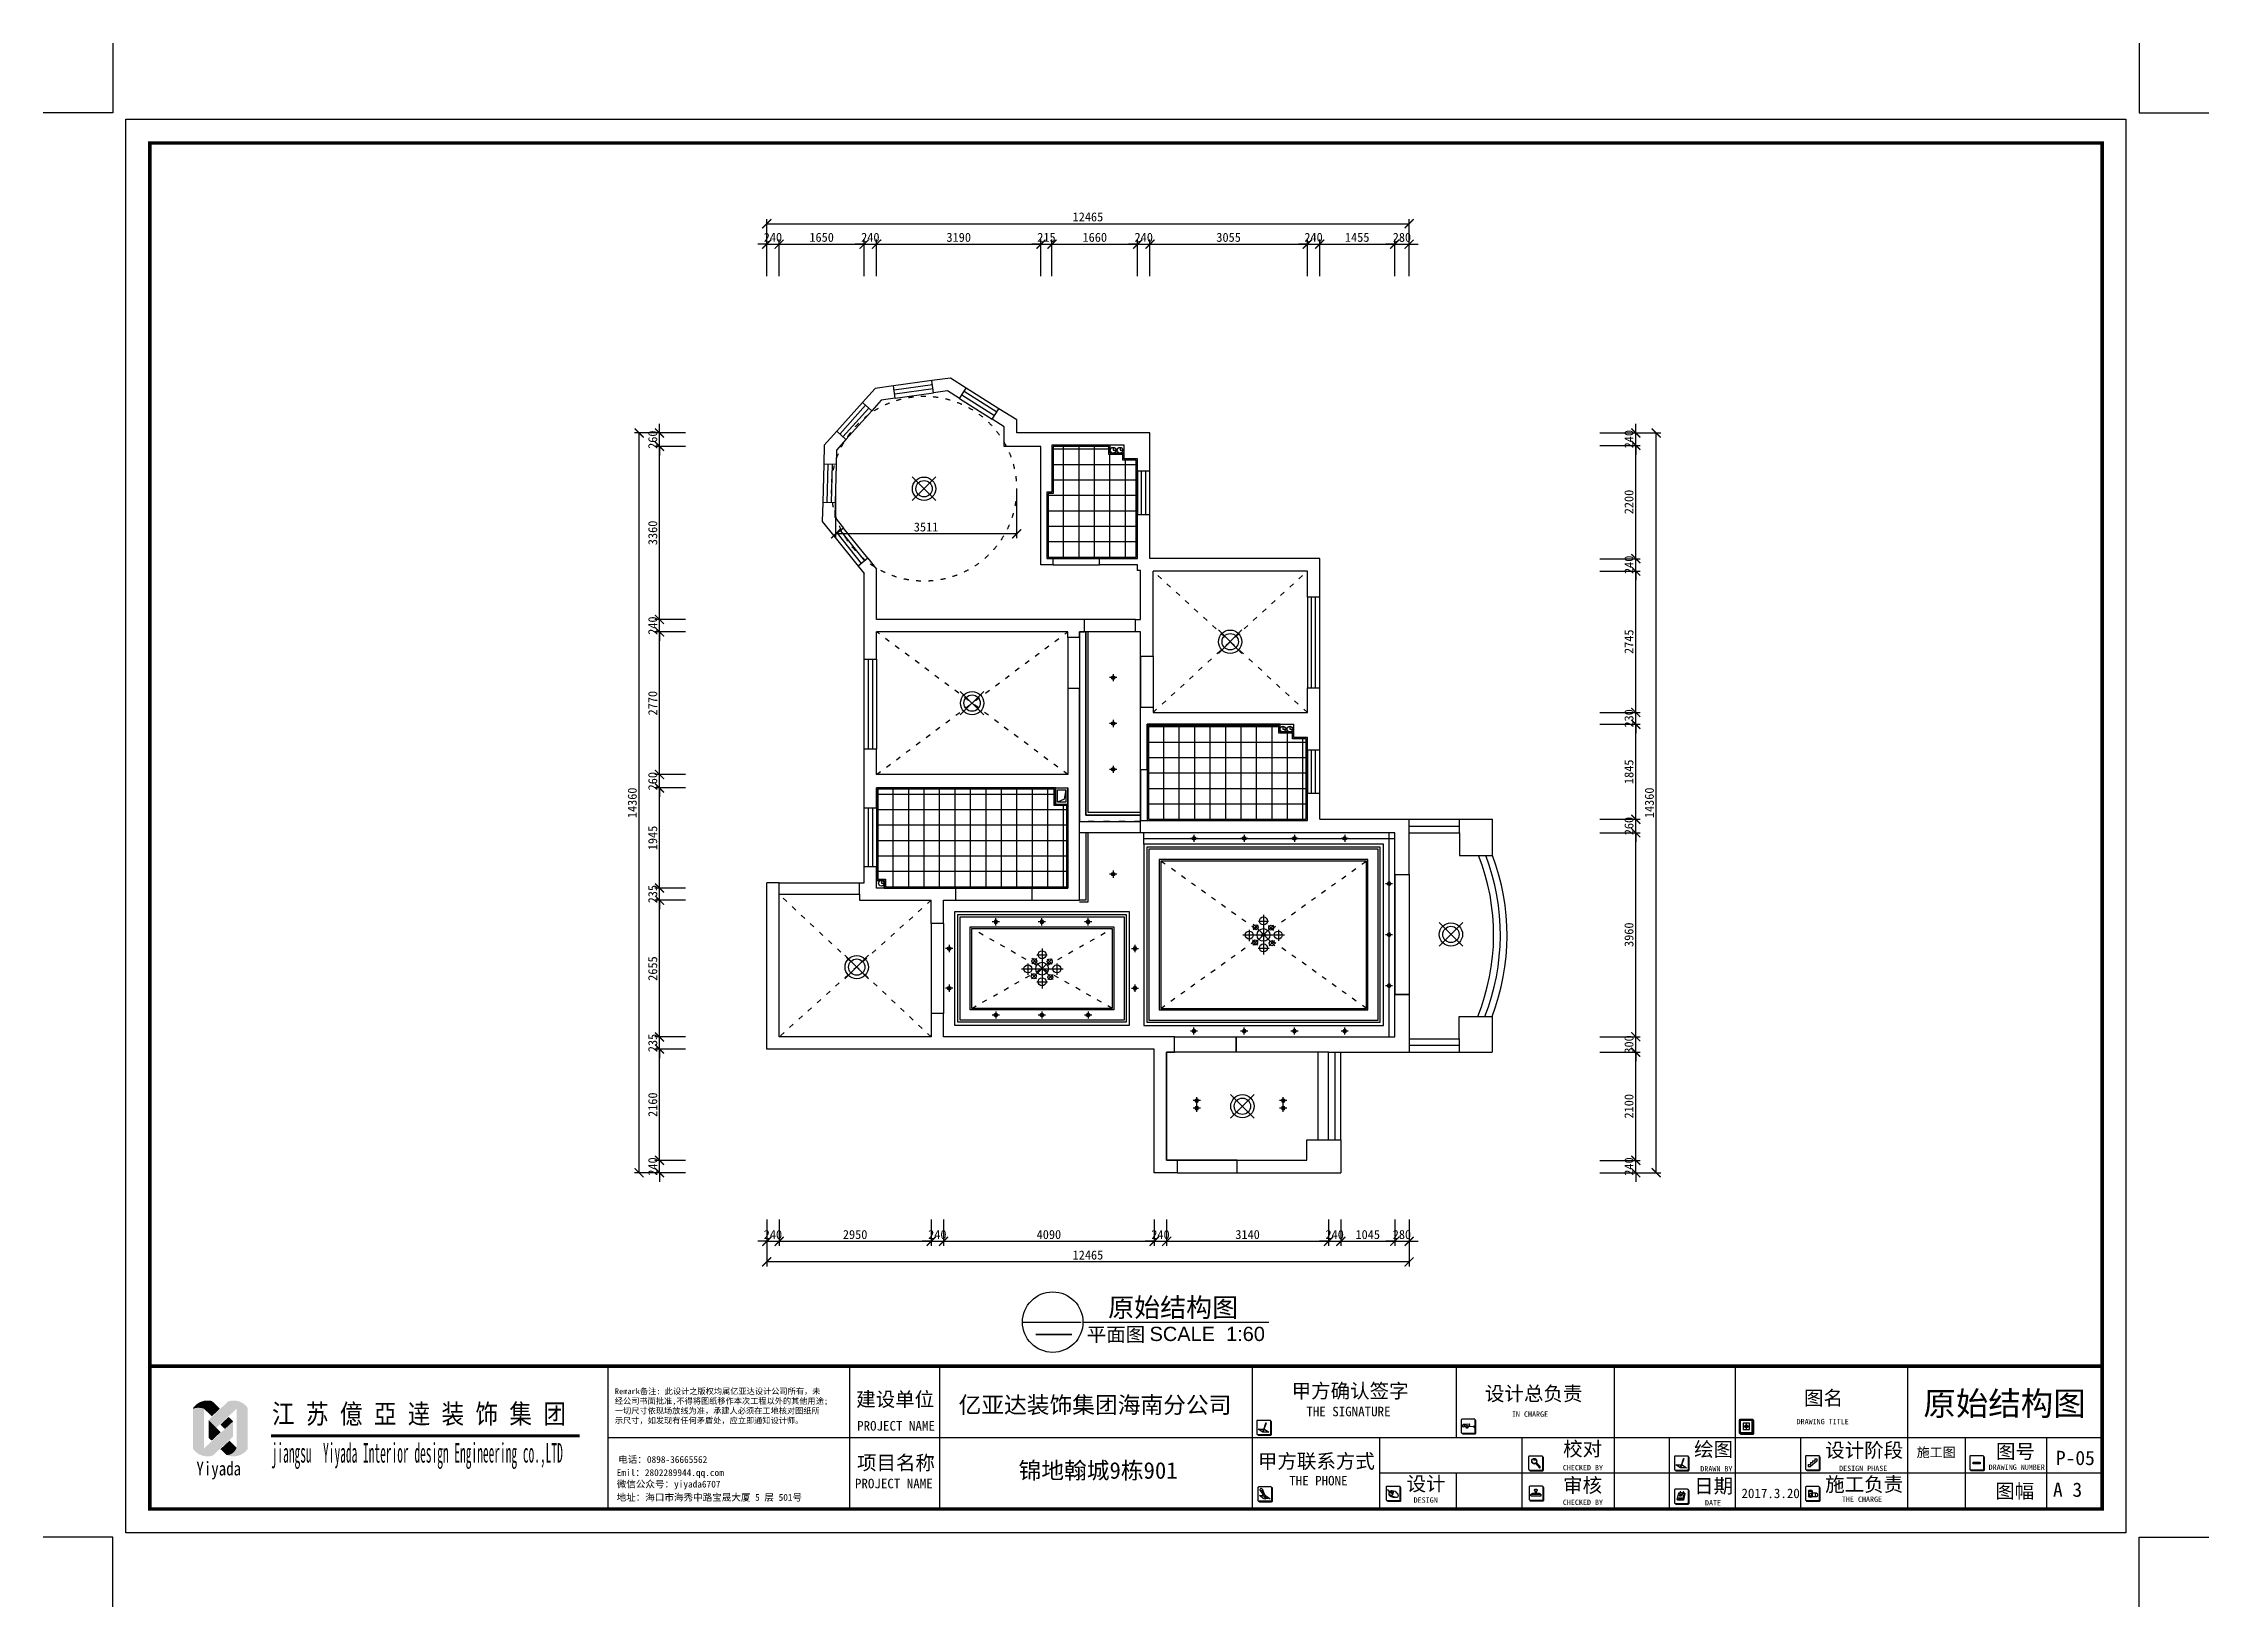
# Model space of a CAD drawing. Header units: millimetres. Extents: x -1705246 to 222838, y -3231245 to 126310.
# Drawn here: x 109539 to 151556, y 49895 to 80245 of the extents above; entities that cross this region are included whole.
import ezdxf
from ezdxf.enums import TextEntityAlignment as Align

# ---------------------------------------------------------------- set-up
doc = ezdxf.new("R2010")
doc.units = ezdxf.units.MM
doc.header["$PDMODE"] = 35
doc.linetypes.add('ACAD_ISO03W100', pattern=[30, 12, -18])
for name, color, linetype in [('0-01图框模板说明', 2, 'Continuous'), ('0-02图框细线', 136, 'Continuous'), ('0-03图名、索引', 6, 'Continuous'), ('06其他', 8, 'Continuous'), ('250', 250, 'Continuous'), ('LIGHT', 2, 'Continuous'), ('TK', 1, 'Continuous'), ('天花', 2, 'Continuous'), ('家具内线', 8, 'Continuous'), ('家具外线', 1, 'Continuous')]:
    doc.layers.add(name, color=color, linetype=linetype)
doc.layers.add('Z not print', color=8, linetype='Continuous', plot=False)
doc.styles.add('ar', font='arial.ttf')
doc.styles.add('H1', font='')
doc.styles.add('ST', font='')
doc.styles.get("Standard").update_dxf_attribs({"font": ''})
doc.styles.add('黑体', font='simhei.ttf')
doc.styles.get('H1').set_extended_font_data('SimSun')
doc.styles.get('ST').set_extended_font_data('NSimSun')
doc.styles.get('Standard').set_extended_font_data('SimSun')
doc.linetypes.add('FENCELINE1', pattern='A,6.35,-2.54,[133,ltypeshp.shx,S=2.54,R=0,X=-2.54,Y=0],-2.54,25.4', length=36.83)
doc.dimstyles.new('ISO-25', dxfattribs={"dimscale": 70, "dimtxt": 2.5, "dimasz": 2.5, "dimexe": 1.25, "dimexo": 0.625, "dimtad": 1, "dimdec": 0, "dimtxsty": 'Standard', "dimblk": 'ARCHTICK', "dimcen": 2.5, "dimclrd": 251, "dimclre": 251, "dimclrt": 3, "dimadec": 0, "dimazin": 0, "dimtfac": 1, "dimtdec": 0, "dimtix": 1, "dimtmove": 2, "dimatfit": 3, "dimfxl": 1, "dimarcsym": 0})

msp = doc.modelspace()

# ---------------------------------------------------------------- texts
at = {"color": 2, "style": 'ar'}
msp.add_text('SCALE  1:60', height=277.2, dxfattribs=at).set_placement((131005.1, 55052.4))
at = {"color": 2, "style": 'ar', "flags": 8}
msp.add_attdef('原始结构图', text='原始结构图', height=369.6, dxfattribs=at).set_placement((131462.7, 55710.9), align=Align.MIDDLE)
at = {"color": 2, "style": 'ar', "width": 7.452088, "flags": 8}
msp.add_attdef('-', text='-', height=277.2, dxfattribs=at).set_placement((128664.5, 55070.8), (129625.5, 55070.8), align=Align.FIT)
at = {"color": 2, "style": 'ST', "flags": 8}
msp.add_attdef('平面图', (129786.6, 55041.3), '平面图', height=277.2, dxfattribs=at)
at = {"layer": '0-02图框细线', "insert": (148592.3, 52780.4), "char_height": 277.2, "attachment_point": 4}
msp.add_mtext('{\\fSimSun|b0|i0|c134|p2;P-05}', dxfattribs=at)
at = {"layer": '0-03图名、索引', "insert": (147594.3, 53814.4), "char_height": 283.961, "attachment_point": 5}
msp.add_mtext('{\\fSimSun|b0|i0|c134|p2;\\H1.627x;\\C2;原始结构图} ', dxfattribs=at)

# ---------------------------------------------------------------- blocks, each defined once
blk = doc.blocks.new('_ArchTick')
at = {"color": 0, "linetype": 'ByBlock', "const_width": 0.15}
blk.add_lwpolyline([(-0.5, -0.5), (0.5, 0.5)], dxfattribs=at)
blk = doc.blocks.new('*D880')
at = {"color": 251, "lineweight": -2}
for p, q in [((121999, 58560), (121408, 58560)), ((121496, 58560), (121496, 58735)), ((121496, 58320), (121496, 58560)), ((121999, 58320), (121408, 58320)), ((121496, 58320), (121496, 58145))]:
    blk.add_line(p, q, dxfattribs=at)
at = {"layer": 'Defpoints', "color": 0}
for p in [(121496, 58560), (122043, 58560), (122043, 58320)]:
    blk.add_point(p, dxfattribs=at)
at = {"color": 251, "lineweight": -2, "xscale": 175, "yscale": 175, "zscale": 175}
for p, rotation in [((121496, 58560), 270), ((121496, 58320), 90)]:
    blk.add_blockref('_ArchTick', p, dxfattribs=dict(at, rotation=rotation))
at = {"color": 3, "insert": (121365, 58440), "char_height": 175, "attachment_point": 5, "rotation": 90}
blk.add_mtext('240', dxfattribs=at)
blk = doc.blocks.new('*D881')
at = {"color": 251, "lineweight": -2}
for p, q in [((121999, 60720), (121408, 60720)), ((121496, 58560), (121496, 60720)), ((121999, 58560), (121408, 58560))]:
    blk.add_line(p, q, dxfattribs=at)
at = {"layer": 'Defpoints', "color": 0}
for p in [(121496, 60720), (122043, 60720), (122043, 58560)]:
    blk.add_point(p, dxfattribs=at)
at = {"color": 251, "lineweight": -2, "xscale": 175, "yscale": 175, "zscale": 175}
for p, rotation in [((121496, 60720), 90), ((121496, 58560), 270)]:
    blk.add_blockref('_ArchTick', p, dxfattribs=dict(at, rotation=rotation))
at = {"color": 3, "insert": (121365, 59640), "char_height": 175, "attachment_point": 5, "rotation": 90}
blk.add_mtext('2160', dxfattribs=at)
blk = doc.blocks.new('*D882')
at = {"color": 251, "lineweight": -2}
for p, q in [((121999, 60955), (121408, 60955)), ((121496, 60955), (121496, 61130)), ((121496, 60720), (121496, 60955)), ((121999, 60720), (121408, 60720)), ((121496, 60720), (121496, 60545))]:
    blk.add_line(p, q, dxfattribs=at)
at = {"layer": 'Defpoints', "color": 0}
for p in [(121496, 60955), (122043, 60955), (122043, 60720)]:
    blk.add_point(p, dxfattribs=at)
at = {"color": 251, "lineweight": -2, "xscale": 175, "yscale": 175, "zscale": 175}
for p, rotation in [((121496, 60955), 270), ((121496, 60720), 90)]:
    blk.add_blockref('_ArchTick', p, dxfattribs=dict(at, rotation=rotation))
at = {"color": 3, "insert": (121365, 60838), "char_height": 175, "attachment_point": 5, "rotation": 90}
blk.add_mtext('235', dxfattribs=at)
blk = doc.blocks.new('*D883')
at = {"color": 251, "lineweight": -2}
for p, q in [((121999, 63610), (121408, 63610)), ((121496, 60955), (121496, 63610)), ((121999, 60955), (121408, 60955))]:
    blk.add_line(p, q, dxfattribs=at)
at = {"layer": 'Defpoints', "color": 0}
for p in [(121496, 63610), (122043, 63610), (122043, 60955)]:
    blk.add_point(p, dxfattribs=at)
at = {"color": 251, "lineweight": -2, "xscale": 175, "yscale": 175, "zscale": 175}
for p, rotation in [((121496, 63610), 90), ((121496, 60955), 270)]:
    blk.add_blockref('_ArchTick', p, dxfattribs=dict(at, rotation=rotation))
at = {"color": 3, "insert": (121365, 62283), "char_height": 175, "attachment_point": 5, "rotation": 90}
blk.add_mtext('2655', dxfattribs=at)
blk = doc.blocks.new('*D884')
at = {"color": 251, "lineweight": -2}
for p, q in [((121496, 63845), (121496, 64020)), ((121999, 63845), (121408, 63845)), ((121999, 63610), (121408, 63610)), ((121496, 63610), (121496, 63845)), ((121496, 63610), (121496, 63435))]:
    blk.add_line(p, q, dxfattribs=at)
at = {"layer": 'Defpoints', "color": 0}
for p in [(121496, 63845), (122043, 63845), (122043, 63610)]:
    blk.add_point(p, dxfattribs=at)
at = {"color": 251, "lineweight": -2, "xscale": 175, "yscale": 175, "zscale": 175}
for p, rotation in [((121496, 63845), 270), ((121496, 63610), 90)]:
    blk.add_blockref('_ArchTick', p, dxfattribs=dict(at, rotation=rotation))
at = {"color": 3, "insert": (121365, 63728), "char_height": 175, "attachment_point": 5, "rotation": 90}
blk.add_mtext('235', dxfattribs=at)
blk = doc.blocks.new('*D885')
at = {"color": 251, "lineweight": -2}
for p, q in [((121999, 65790), (121408, 65790)), ((121496, 63845), (121496, 65790)), ((121999, 63845), (121408, 63845))]:
    blk.add_line(p, q, dxfattribs=at)
at = {"layer": 'Defpoints', "color": 0}
for p in [(121496, 65790), (122043, 65790), (122043, 63845)]:
    blk.add_point(p, dxfattribs=at)
at = {"color": 251, "lineweight": -2, "xscale": 175, "yscale": 175, "zscale": 175}
for p, rotation in [((121496, 65790), 90), ((121496, 63845), 270)]:
    blk.add_blockref('_ArchTick', p, dxfattribs=dict(at, rotation=rotation))
at = {"color": 3, "insert": (121365, 64818), "char_height": 175, "attachment_point": 5, "rotation": 90}
blk.add_mtext('1945', dxfattribs=at)
blk = doc.blocks.new('*D886')
at = {"color": 251, "lineweight": -2}
for p, q in [((121999, 66050), (121408, 66050)), ((121496, 66050), (121496, 66225)), ((121496, 65790), (121496, 66050)), ((121999, 65790), (121408, 65790)), ((121496, 65790), (121496, 65615))]:
    blk.add_line(p, q, dxfattribs=at)
at = {"layer": 'Defpoints', "color": 0}
for p in [(121496, 66050), (122043, 66050), (122043, 65790)]:
    blk.add_point(p, dxfattribs=at)
at = {"color": 251, "lineweight": -2, "xscale": 175, "yscale": 175, "zscale": 175}
for p, rotation in [((121496, 66050), 270), ((121496, 65790), 90)]:
    blk.add_blockref('_ArchTick', p, dxfattribs=dict(at, rotation=rotation))
at = {"color": 3, "insert": (121365, 65920), "char_height": 175, "attachment_point": 5, "rotation": 90}
blk.add_mtext('260', dxfattribs=at)
blk = doc.blocks.new('*D887')
at = {"color": 251, "lineweight": -2}
for p, q in [((121999, 68820), (121408, 68820)), ((121496, 66050), (121496, 68820)), ((121999, 66050), (121408, 66050))]:
    blk.add_line(p, q, dxfattribs=at)
at = {"layer": 'Defpoints', "color": 0}
for p in [(121496, 68820), (122043, 68820), (122043, 66050)]:
    blk.add_point(p, dxfattribs=at)
at = {"color": 251, "lineweight": -2, "xscale": 175, "yscale": 175, "zscale": 175}
for p, rotation in [((121496, 68820), 90), ((121496, 66050), 270)]:
    blk.add_blockref('_ArchTick', p, dxfattribs=dict(at, rotation=rotation))
at = {"color": 3, "insert": (121365, 67435), "char_height": 175, "attachment_point": 5, "rotation": 90}
blk.add_mtext('2770', dxfattribs=at)
blk = doc.blocks.new('*D888')
at = {"color": 251, "lineweight": -2}
for p, q in [((121999, 69060), (121408, 69060)), ((121496, 69060), (121496, 69235)), ((121496, 68820), (121496, 69060)), ((121999, 68820), (121408, 68820)), ((121496, 68820), (121496, 68645))]:
    blk.add_line(p, q, dxfattribs=at)
at = {"layer": 'Defpoints', "color": 0}
for p in [(121496, 69060), (122043, 69060), (122043, 68820)]:
    blk.add_point(p, dxfattribs=at)
at = {"color": 251, "lineweight": -2, "xscale": 175, "yscale": 175, "zscale": 175}
for p, rotation in [((121496, 69060), 270), ((121496, 68820), 90)]:
    blk.add_blockref('_ArchTick', p, dxfattribs=dict(at, rotation=rotation))
at = {"color": 3, "insert": (121365, 68940), "char_height": 175, "attachment_point": 5, "rotation": 90}
blk.add_mtext('240', dxfattribs=at)
blk = doc.blocks.new('*D889')
at = {"color": 251, "lineweight": -2}
for p, q in [((121999, 72420), (121408, 72420)), ((121496, 69060), (121496, 72420)), ((121999, 69060), (121408, 69060))]:
    blk.add_line(p, q, dxfattribs=at)
at = {"layer": 'Defpoints', "color": 0}
for p in [(121496, 72420), (122043, 72420), (122043, 69060)]:
    blk.add_point(p, dxfattribs=at)
at = {"color": 251, "lineweight": -2, "xscale": 175, "yscale": 175, "zscale": 175}
for p, rotation in [((121496, 72420), 90), ((121496, 69060), 270)]:
    blk.add_blockref('_ArchTick', p, dxfattribs=dict(at, rotation=rotation))
at = {"color": 3, "insert": (121365, 70740), "char_height": 175, "attachment_point": 5, "rotation": 90}
blk.add_mtext('3360', dxfattribs=at)
blk = doc.blocks.new('*D890')
at = {"color": 251, "lineweight": -2}
for p, q in [((121496, 72680), (121496, 72855)), ((121999, 72680), (121408, 72680)), ((121999, 72420), (121408, 72420)), ((121496, 72420), (121496, 72680)), ((121496, 72420), (121496, 72245))]:
    blk.add_line(p, q, dxfattribs=at)
at = {"layer": 'Defpoints', "color": 0}
for p in [(121496, 72680), (122043, 72680), (122043, 72420)]:
    blk.add_point(p, dxfattribs=at)
at = {"color": 251, "lineweight": -2, "xscale": 175, "yscale": 175, "zscale": 175}
for p, rotation in [((121496, 72680), 270), ((121496, 72420), 90)]:
    blk.add_blockref('_ArchTick', p, dxfattribs=dict(at, rotation=rotation))
at = {"color": 3, "insert": (121365, 72550), "char_height": 175, "attachment_point": 5, "rotation": 90}
blk.add_mtext('260', dxfattribs=at)
blk = doc.blocks.new('*D891')
at = {"color": 251, "lineweight": -2}
for p, q in [((139740, 58560), (140527, 58560)), ((140439, 58560), (140439, 58735)), ((140439, 58320), (140439, 58560)), ((139740, 58320), (140527, 58320)), ((140439, 58320), (140439, 58145))]:
    blk.add_line(p, q, dxfattribs=at)
at = {"layer": 'Defpoints', "color": 0}
for p in [(139697, 58560), (140439, 58560), (139697, 58320)]:
    blk.add_point(p, dxfattribs=at)
at = {"color": 251, "lineweight": -2, "xscale": 175, "yscale": 175, "zscale": 175}
for p, rotation in [((140439, 58560), 270), ((140439, 58320), 90)]:
    blk.add_blockref('_ArchTick', p, dxfattribs=dict(at, rotation=rotation))
at = {"color": 3, "insert": (140308, 58440), "char_height": 175, "attachment_point": 5, "rotation": 90}
blk.add_mtext('240', dxfattribs=at)
blk = doc.blocks.new('*D892')
at = {"color": 251, "lineweight": -2}
for p, q in [((139740, 60660), (140527, 60660)), ((140439, 58560), (140439, 60660)), ((139740, 58560), (140527, 58560))]:
    blk.add_line(p, q, dxfattribs=at)
at = {"layer": 'Defpoints', "color": 0}
for p in [(139697, 60660), (140439, 60660), (139697, 58560)]:
    blk.add_point(p, dxfattribs=at)
at = {"color": 251, "lineweight": -2, "xscale": 175, "yscale": 175, "zscale": 175}
for p, rotation in [((140439, 60660), 90), ((140439, 58560), 270)]:
    blk.add_blockref('_ArchTick', p, dxfattribs=dict(at, rotation=rotation))
at = {"color": 3, "insert": (140308, 59610), "char_height": 175, "attachment_point": 5, "rotation": 90}
blk.add_mtext('2100', dxfattribs=at)
blk = doc.blocks.new('*D893')
at = {"color": 251, "lineweight": -2}
for p, q in [((139740, 60960), (140527, 60960)), ((140439, 60960), (140439, 61135)), ((140439, 60660), (140439, 60960)), ((139740, 60660), (140527, 60660)), ((140439, 60660), (140439, 60485))]:
    blk.add_line(p, q, dxfattribs=at)
at = {"layer": 'Defpoints', "color": 0}
for p in [(139697, 60960), (140439, 60960), (139697, 60660)]:
    blk.add_point(p, dxfattribs=at)
at = {"color": 251, "lineweight": -2, "xscale": 175, "yscale": 175, "zscale": 175}
for p, rotation in [((140439, 60960), 270), ((140439, 60660), 90)]:
    blk.add_blockref('_ArchTick', p, dxfattribs=dict(at, rotation=rotation))
at = {"color": 3, "insert": (140308, 60810), "char_height": 175, "attachment_point": 5, "rotation": 90}
blk.add_mtext('300', dxfattribs=at)
blk = doc.blocks.new('*D894')
at = {"color": 251, "lineweight": -2}
for p, q in [((139740, 64920), (140527, 64920)), ((140439, 60960), (140439, 64920)), ((139740, 60960), (140527, 60960))]:
    blk.add_line(p, q, dxfattribs=at)
at = {"layer": 'Defpoints', "color": 0}
for p in [(139697, 64920), (140439, 64920), (139697, 60960)]:
    blk.add_point(p, dxfattribs=at)
at = {"color": 251, "lineweight": -2, "xscale": 175, "yscale": 175, "zscale": 175}
for p, rotation in [((140439, 64920), 90), ((140439, 60960), 270)]:
    blk.add_blockref('_ArchTick', p, dxfattribs=dict(at, rotation=rotation))
at = {"color": 3, "insert": (140308, 62940), "char_height": 175, "attachment_point": 5, "rotation": 90}
blk.add_mtext('3960', dxfattribs=at)
blk = doc.blocks.new('*D895')
at = {"color": 251, "lineweight": -2}
for p, q in [((139740, 65180), (140527, 65180)), ((140439, 65180), (140439, 65355)), ((140439, 64920), (140439, 65180)), ((139740, 64920), (140527, 64920)), ((140439, 64920), (140439, 64745))]:
    blk.add_line(p, q, dxfattribs=at)
at = {"layer": 'Defpoints', "color": 0}
for p in [(139697, 65180), (140439, 65180), (139697, 64920)]:
    blk.add_point(p, dxfattribs=at)
at = {"color": 251, "lineweight": -2, "xscale": 175, "yscale": 175, "zscale": 175}
for p, rotation in [((140439, 65180), 270), ((140439, 64920), 90)]:
    blk.add_blockref('_ArchTick', p, dxfattribs=dict(at, rotation=rotation))
at = {"color": 3, "insert": (140308, 65050), "char_height": 175, "attachment_point": 5, "rotation": 90}
blk.add_mtext('260', dxfattribs=at)
blk = doc.blocks.new('*D896')
at = {"color": 251, "lineweight": -2}
for p, q in [((139740, 67025), (140527, 67025)), ((140439, 65180), (140439, 67025)), ((139740, 65180), (140527, 65180))]:
    blk.add_line(p, q, dxfattribs=at)
at = {"layer": 'Defpoints', "color": 0}
for p in [(139697, 67025), (140439, 67025), (139697, 65180)]:
    blk.add_point(p, dxfattribs=at)
at = {"color": 251, "lineweight": -2, "xscale": 175, "yscale": 175, "zscale": 175}
for p, rotation in [((140439, 67025), 90), ((140439, 65180), 270)]:
    blk.add_blockref('_ArchTick', p, dxfattribs=dict(at, rotation=rotation))
at = {"color": 3, "insert": (140308, 66103), "char_height": 175, "attachment_point": 5, "rotation": 90}
blk.add_mtext('1845', dxfattribs=at)
blk = doc.blocks.new('*D897')
at = {"color": 251, "lineweight": -2}
for p, q in [((139740, 67255), (140527, 67255)), ((140439, 67255), (140439, 67430)), ((140439, 67025), (140439, 67255)), ((139740, 67025), (140527, 67025)), ((140439, 67025), (140439, 66850))]:
    blk.add_line(p, q, dxfattribs=at)
at = {"layer": 'Defpoints', "color": 0}
for p in [(139697, 67255), (140439, 67255), (139697, 67025)]:
    blk.add_point(p, dxfattribs=at)
at = {"color": 251, "lineweight": -2, "xscale": 175, "yscale": 175, "zscale": 175}
for p, rotation in [((140439, 67255), 270), ((140439, 67025), 90)]:
    blk.add_blockref('_ArchTick', p, dxfattribs=dict(at, rotation=rotation))
at = {"color": 3, "insert": (140308, 67140), "char_height": 175, "attachment_point": 5, "rotation": 90}
blk.add_mtext('230', dxfattribs=at)
blk = doc.blocks.new('*D898')
at = {"color": 251, "lineweight": -2}
for p, q in [((139740, 70000), (140527, 70000)), ((140439, 67255), (140439, 70000)), ((139740, 67255), (140527, 67255))]:
    blk.add_line(p, q, dxfattribs=at)
at = {"layer": 'Defpoints', "color": 0}
for p in [(139697, 70000), (140439, 70000), (139697, 67255)]:
    blk.add_point(p, dxfattribs=at)
at = {"color": 251, "lineweight": -2, "xscale": 175, "yscale": 175, "zscale": 175}
for p, rotation in [((140439, 70000), 90), ((140439, 67255), 270)]:
    blk.add_blockref('_ArchTick', p, dxfattribs=dict(at, rotation=rotation))
at = {"color": 3, "insert": (140308, 68628), "char_height": 175, "attachment_point": 5, "rotation": 90}
blk.add_mtext('2745', dxfattribs=at)
blk = doc.blocks.new('*D899')
at = {"color": 251, "lineweight": -2}
for p, q in [((139740, 70240), (140527, 70240)), ((140439, 70240), (140439, 70415)), ((140439, 70000), (140439, 70240)), ((139740, 70000), (140527, 70000)), ((140439, 70000), (140439, 69825))]:
    blk.add_line(p, q, dxfattribs=at)
at = {"layer": 'Defpoints', "color": 0}
for p in [(139697, 70240), (140439, 70240), (139697, 70000)]:
    blk.add_point(p, dxfattribs=at)
at = {"color": 251, "lineweight": -2, "xscale": 175, "yscale": 175, "zscale": 175}
for p, rotation in [((140439, 70240), 270), ((140439, 70000), 90)]:
    blk.add_blockref('_ArchTick', p, dxfattribs=dict(at, rotation=rotation))
at = {"color": 3, "insert": (140308, 70120), "char_height": 175, "attachment_point": 5, "rotation": 90}
blk.add_mtext('240', dxfattribs=at)
blk = doc.blocks.new('*D900')
at = {"color": 251, "lineweight": -2}
for p, q in [((139740, 72440), (140527, 72440)), ((140439, 70240), (140439, 72440)), ((139740, 70240), (140527, 70240))]:
    blk.add_line(p, q, dxfattribs=at)
at = {"layer": 'Defpoints', "color": 0}
for p in [(139697, 72440), (140439, 72440), (139697, 70240)]:
    blk.add_point(p, dxfattribs=at)
at = {"color": 251, "lineweight": -2, "xscale": 175, "yscale": 175, "zscale": 175}
for p, rotation in [((140439, 72440), 90), ((140439, 70240), 270)]:
    blk.add_blockref('_ArchTick', p, dxfattribs=dict(at, rotation=rotation))
at = {"color": 3, "insert": (140308, 71340), "char_height": 175, "attachment_point": 5, "rotation": 90}
blk.add_mtext('2200', dxfattribs=at)
blk = doc.blocks.new('*D901')
at = {"color": 251, "lineweight": -2}
for p, q in [((140439, 72680), (140439, 72855)), ((139740, 72680), (140527, 72680)), ((139740, 72440), (140527, 72440)), ((140439, 72440), (140439, 72680)), ((140439, 72440), (140439, 72265))]:
    blk.add_line(p, q, dxfattribs=at)
at = {"layer": 'Defpoints', "color": 0}
for p in [(139697, 72680), (139697, 72440), (140439, 72680)]:
    blk.add_point(p, dxfattribs=at)
at = {"color": 251, "lineweight": -2, "xscale": 175, "yscale": 175, "zscale": 175}
for p, rotation in [((140439, 72680), 270), ((140439, 72440), 90)]:
    blk.add_blockref('_ArchTick', p, dxfattribs=dict(at, rotation=rotation))
at = {"color": 3, "insert": (140308, 72560), "char_height": 175, "attachment_point": 5, "rotation": 90}
blk.add_mtext('240', dxfattribs=at)
blk = doc.blocks.new('*D902')
at = {"color": 251, "lineweight": -2}
for p, q in [((123577, 57411), (123577, 56900)), ((123817, 57411), (123817, 56900)), ((123577, 56988), (123402, 56988)), ((123577, 56988), (123817, 56988)), ((123817, 56988), (123992, 56988))]:
    blk.add_line(p, q, dxfattribs=at)
at = {"layer": 'Defpoints', "color": 0}
for p in [(123577, 57455), (123817, 57455), (123817, 56988)]:
    blk.add_point(p, dxfattribs=at)
at = {"color": 251, "lineweight": -2, "xscale": 175, "yscale": 175, "zscale": 175}
blk.add_blockref('_ArchTick', (123577, 56988), dxfattribs=at)
at = {"color": 251, "lineweight": -2, "xscale": 175, "yscale": 175, "zscale": 175, "rotation": 180}
blk.add_blockref('_ArchTick', (123817, 56988), dxfattribs=at)
at = {"color": 3, "insert": (123697, 57119), "char_height": 175, "attachment_point": 5}
blk.add_mtext('240', dxfattribs=at)
blk = doc.blocks.new('*D903')
at = {"color": 251, "lineweight": -2}
for p, q in [((123817, 57411), (123817, 56900)), ((126767, 57411), (126767, 56900)), ((123817, 56988), (126767, 56988))]:
    blk.add_line(p, q, dxfattribs=at)
at = {"layer": 'Defpoints', "color": 0}
for p in [(123817, 57455), (126767, 57455), (126767, 56988)]:
    blk.add_point(p, dxfattribs=at)
at = {"color": 251, "lineweight": -2, "xscale": 175, "yscale": 175, "zscale": 175, "rotation": 180}
blk.add_blockref('_ArchTick', (123817, 56988), dxfattribs=at)
at = {"color": 251, "lineweight": -2, "xscale": 175, "yscale": 175, "zscale": 175}
blk.add_blockref('_ArchTick', (126767, 56988), dxfattribs=at)
at = {"color": 3, "insert": (125292, 57119), "char_height": 175, "attachment_point": 5}
blk.add_mtext('2950', dxfattribs=at)
blk = doc.blocks.new('*D904')
at = {"color": 251, "lineweight": -2}
for p, q in [((126767, 57411), (126767, 56900)), ((127007, 57411), (127007, 56900)), ((126767, 56988), (126592, 56988)), ((126767, 56988), (127007, 56988)), ((127007, 56988), (127182, 56988))]:
    blk.add_line(p, q, dxfattribs=at)
at = {"layer": 'Defpoints', "color": 0}
for p in [(126767, 57455), (127007, 57455), (127007, 56988)]:
    blk.add_point(p, dxfattribs=at)
at = {"color": 251, "lineweight": -2, "xscale": 175, "yscale": 175, "zscale": 175}
blk.add_blockref('_ArchTick', (126767, 56988), dxfattribs=at)
at = {"color": 251, "lineweight": -2, "xscale": 175, "yscale": 175, "zscale": 175, "rotation": 180}
blk.add_blockref('_ArchTick', (127007, 56988), dxfattribs=at)
at = {"color": 3, "insert": (126887, 57119), "char_height": 175, "attachment_point": 5}
blk.add_mtext('240', dxfattribs=at)
blk = doc.blocks.new('*D905')
at = {"color": 251, "lineweight": -2}
for p, q in [((127007, 57411), (127007, 56900)), ((131097, 57411), (131097, 56900)), ((127007, 56988), (131097, 56988))]:
    blk.add_line(p, q, dxfattribs=at)
at = {"layer": 'Defpoints', "color": 0}
for p in [(127007, 57455), (131097, 57455), (131097, 56988)]:
    blk.add_point(p, dxfattribs=at)
at = {"color": 251, "lineweight": -2, "xscale": 175, "yscale": 175, "zscale": 175, "rotation": 180}
blk.add_blockref('_ArchTick', (127007, 56988), dxfattribs=at)
at = {"color": 251, "lineweight": -2, "xscale": 175, "yscale": 175, "zscale": 175}
blk.add_blockref('_ArchTick', (131097, 56988), dxfattribs=at)
at = {"color": 3, "insert": (129052, 57119), "char_height": 175, "attachment_point": 5}
blk.add_mtext('4090', dxfattribs=at)
blk = doc.blocks.new('*D906')
at = {"color": 251, "lineweight": -2}
for p, q in [((131097, 57411), (131097, 56900)), ((131337, 57411), (131337, 56900)), ((131097, 56988), (130922, 56988)), ((131097, 56988), (131337, 56988)), ((131337, 56988), (131512, 56988))]:
    blk.add_line(p, q, dxfattribs=at)
at = {"layer": 'Defpoints', "color": 0}
for p in [(131097, 57455), (131337, 57455), (131337, 56988)]:
    blk.add_point(p, dxfattribs=at)
at = {"color": 251, "lineweight": -2, "xscale": 175, "yscale": 175, "zscale": 175}
blk.add_blockref('_ArchTick', (131097, 56988), dxfattribs=at)
at = {"color": 251, "lineweight": -2, "xscale": 175, "yscale": 175, "zscale": 175, "rotation": 180}
blk.add_blockref('_ArchTick', (131337, 56988), dxfattribs=at)
at = {"color": 3, "insert": (131217, 57119), "char_height": 175, "attachment_point": 5}
blk.add_mtext('240', dxfattribs=at)
blk = doc.blocks.new('*D907')
at = {"color": 251, "lineweight": -2}
for p, q in [((131337, 57411), (131337, 56900)), ((134477, 57411), (134477, 56900)), ((131337, 56988), (134477, 56988))]:
    blk.add_line(p, q, dxfattribs=at)
at = {"layer": 'Defpoints', "color": 0}
for p in [(131337, 57455), (134477, 57455), (134477, 56988)]:
    blk.add_point(p, dxfattribs=at)
at = {"color": 251, "lineweight": -2, "xscale": 175, "yscale": 175, "zscale": 175, "rotation": 180}
blk.add_blockref('_ArchTick', (131337, 56988), dxfattribs=at)
at = {"color": 251, "lineweight": -2, "xscale": 175, "yscale": 175, "zscale": 175}
blk.add_blockref('_ArchTick', (134477, 56988), dxfattribs=at)
at = {"color": 3, "insert": (132907, 57119), "char_height": 175, "attachment_point": 5}
blk.add_mtext('3140', dxfattribs=at)
blk = doc.blocks.new('*D908')
at = {"color": 251, "lineweight": -2}
for p, q in [((134477, 57411), (134477, 56900)), ((134717, 57411), (134717, 56900)), ((134477, 56988), (134302, 56988)), ((134477, 56988), (134717, 56988)), ((134717, 56988), (134892, 56988))]:
    blk.add_line(p, q, dxfattribs=at)
at = {"layer": 'Defpoints', "color": 0}
for p in [(134477, 57455), (134717, 57455), (134717, 56988)]:
    blk.add_point(p, dxfattribs=at)
at = {"color": 251, "lineweight": -2, "xscale": 175, "yscale": 175, "zscale": 175}
blk.add_blockref('_ArchTick', (134477, 56988), dxfattribs=at)
at = {"color": 251, "lineweight": -2, "xscale": 175, "yscale": 175, "zscale": 175, "rotation": 180}
blk.add_blockref('_ArchTick', (134717, 56988), dxfattribs=at)
at = {"color": 3, "insert": (134597, 57119), "char_height": 175, "attachment_point": 5}
blk.add_mtext('240', dxfattribs=at)
blk = doc.blocks.new('*D909')
at = {"color": 251, "lineweight": -2}
for p, q in [((134717, 57411), (134717, 56900)), ((135762, 57411), (135762, 56900)), ((134717, 56988), (135762, 56988))]:
    blk.add_line(p, q, dxfattribs=at)
at = {"layer": 'Defpoints', "color": 0}
for p in [(134717, 57455), (135762, 57455), (135762, 56988)]:
    blk.add_point(p, dxfattribs=at)
at = {"color": 251, "lineweight": -2, "xscale": 175, "yscale": 175, "zscale": 175, "rotation": 180}
blk.add_blockref('_ArchTick', (134717, 56988), dxfattribs=at)
at = {"color": 251, "lineweight": -2, "xscale": 175, "yscale": 175, "zscale": 175}
blk.add_blockref('_ArchTick', (135762, 56988), dxfattribs=at)
at = {"color": 3, "insert": (135239, 57119), "char_height": 175, "attachment_point": 5}
blk.add_mtext('1045', dxfattribs=at)
blk = doc.blocks.new('*D910')
at = {"color": 251, "lineweight": -2}
for p, q in [((135762, 57411), (135762, 56900)), ((136042, 57411), (136042, 56900)), ((135762, 56988), (135587, 56988)), ((135762, 56988), (136042, 56988)), ((136042, 56988), (136217, 56988))]:
    blk.add_line(p, q, dxfattribs=at)
at = {"layer": 'Defpoints', "color": 0}
for p in [(135762, 57455), (136042, 57455), (136042, 56988)]:
    blk.add_point(p, dxfattribs=at)
at = {"color": 251, "lineweight": -2, "xscale": 175, "yscale": 175, "zscale": 175}
blk.add_blockref('_ArchTick', (135762, 56988), dxfattribs=at)
at = {"color": 251, "lineweight": -2, "xscale": 175, "yscale": 175, "zscale": 175, "rotation": 180}
blk.add_blockref('_ArchTick', (136042, 56988), dxfattribs=at)
at = {"color": 3, "insert": (135902, 57119), "char_height": 175, "attachment_point": 5}
blk.add_mtext('280', dxfattribs=at)
blk = doc.blocks.new('*D911')
at = {"color": 251, "lineweight": -2}
for p, q in [((123577, 76345), (123402, 76345)), ((123577, 75725), (123577, 76433)), ((123577, 76345), (123817, 76345)), ((123817, 75725), (123817, 76433)), ((123817, 76345), (123992, 76345))]:
    blk.add_line(p, q, dxfattribs=at)
at = {"layer": 'Defpoints', "color": 0}
for p in [(123817, 76345), (123577, 75682), (123817, 75682)]:
    blk.add_point(p, dxfattribs=at)
at = {"color": 251, "lineweight": -2, "xscale": 175, "yscale": 175, "zscale": 175}
blk.add_blockref('_ArchTick', (123577, 76345), dxfattribs=at)
at = {"color": 251, "lineweight": -2, "xscale": 175, "yscale": 175, "zscale": 175, "rotation": 180}
blk.add_blockref('_ArchTick', (123817, 76345), dxfattribs=at)
at = {"color": 3, "insert": (123697, 76477), "char_height": 175, "attachment_point": 5}
blk.add_mtext('240', dxfattribs=at)
blk = doc.blocks.new('*D912')
at = {"color": 251, "lineweight": -2}
for p, q in [((123817, 75725), (123817, 76433)), ((123817, 76345), (125467, 76345)), ((125467, 75725), (125467, 76433))]:
    blk.add_line(p, q, dxfattribs=at)
at = {"layer": 'Defpoints', "color": 0}
for p in [(125467, 76345), (123817, 75682), (125467, 75682)]:
    blk.add_point(p, dxfattribs=at)
at = {"color": 251, "lineweight": -2, "xscale": 175, "yscale": 175, "zscale": 175, "rotation": 180}
blk.add_blockref('_ArchTick', (123817, 76345), dxfattribs=at)
at = {"color": 251, "lineweight": -2, "xscale": 175, "yscale": 175, "zscale": 175}
blk.add_blockref('_ArchTick', (125467, 76345), dxfattribs=at)
at = {"color": 3, "insert": (124642, 76477), "char_height": 175, "attachment_point": 5}
blk.add_mtext('1650', dxfattribs=at)
blk = doc.blocks.new('*D913')
at = {"color": 251, "lineweight": -2}
for p, q in [((125467, 76345), (125292, 76345)), ((125467, 75725), (125467, 76433)), ((125467, 76345), (125707, 76345)), ((125707, 75725), (125707, 76433)), ((125707, 76345), (125882, 76345))]:
    blk.add_line(p, q, dxfattribs=at)
at = {"layer": 'Defpoints', "color": 0}
for p in [(125707, 76345), (125467, 75682), (125707, 75682)]:
    blk.add_point(p, dxfattribs=at)
at = {"color": 251, "lineweight": -2, "xscale": 175, "yscale": 175, "zscale": 175}
blk.add_blockref('_ArchTick', (125467, 76345), dxfattribs=at)
at = {"color": 251, "lineweight": -2, "xscale": 175, "yscale": 175, "zscale": 175, "rotation": 180}
blk.add_blockref('_ArchTick', (125707, 76345), dxfattribs=at)
at = {"color": 3, "insert": (125587, 76477), "char_height": 175, "attachment_point": 5}
blk.add_mtext('240', dxfattribs=at)
blk = doc.blocks.new('*D914')
at = {"color": 251, "lineweight": -2}
for p, q in [((125707, 75725), (125707, 76433)), ((125707, 76345), (128897, 76345)), ((128897, 75725), (128897, 76433))]:
    blk.add_line(p, q, dxfattribs=at)
at = {"layer": 'Defpoints', "color": 0}
for p in [(128897, 76345), (125707, 75682), (128897, 75682)]:
    blk.add_point(p, dxfattribs=at)
at = {"color": 251, "lineweight": -2, "xscale": 175, "yscale": 175, "zscale": 175, "rotation": 180}
blk.add_blockref('_ArchTick', (125707, 76345), dxfattribs=at)
at = {"color": 251, "lineweight": -2, "xscale": 175, "yscale": 175, "zscale": 175}
blk.add_blockref('_ArchTick', (128897, 76345), dxfattribs=at)
at = {"color": 3, "insert": (127302, 76477), "char_height": 175, "attachment_point": 5}
blk.add_mtext('3190', dxfattribs=at)
blk = doc.blocks.new('*D915')
at = {"color": 251, "lineweight": -2}
for p, q in [((128897, 76345), (128722, 76345)), ((128897, 75725), (128897, 76433)), ((128897, 76345), (129112, 76345)), ((129112, 75725), (129112, 76433)), ((129112, 76345), (129287, 76345))]:
    blk.add_line(p, q, dxfattribs=at)
at = {"layer": 'Defpoints', "color": 0}
for p in [(129112, 76345), (128897, 75682), (129112, 75682)]:
    blk.add_point(p, dxfattribs=at)
at = {"color": 251, "lineweight": -2, "xscale": 175, "yscale": 175, "zscale": 175}
blk.add_blockref('_ArchTick', (128897, 76345), dxfattribs=at)
at = {"color": 251, "lineweight": -2, "xscale": 175, "yscale": 175, "zscale": 175, "rotation": 180}
blk.add_blockref('_ArchTick', (129112, 76345), dxfattribs=at)
at = {"color": 3, "insert": (129004, 76477), "char_height": 175, "attachment_point": 5}
blk.add_mtext('215', dxfattribs=at)
blk = doc.blocks.new('*D916')
at = {"color": 251, "lineweight": -2}
for p, q in [((129112, 75725), (129112, 76433)), ((129112, 76345), (130772, 76345)), ((130772, 75725), (130772, 76433))]:
    blk.add_line(p, q, dxfattribs=at)
at = {"layer": 'Defpoints', "color": 0}
for p in [(130772, 76345), (129112, 75682), (130772, 75682)]:
    blk.add_point(p, dxfattribs=at)
at = {"color": 251, "lineweight": -2, "xscale": 175, "yscale": 175, "zscale": 175, "rotation": 180}
blk.add_blockref('_ArchTick', (129112, 76345), dxfattribs=at)
at = {"color": 251, "lineweight": -2, "xscale": 175, "yscale": 175, "zscale": 175}
blk.add_blockref('_ArchTick', (130772, 76345), dxfattribs=at)
at = {"color": 3, "insert": (129942, 76477), "char_height": 175, "attachment_point": 5}
blk.add_mtext('1660', dxfattribs=at)
blk = doc.blocks.new('*D917')
at = {"color": 251, "lineweight": -2}
for p, q in [((130772, 76345), (130597, 76345)), ((130772, 75725), (130772, 76433)), ((130772, 76345), (131012, 76345)), ((131012, 75725), (131012, 76433)), ((131012, 76345), (131187, 76345))]:
    blk.add_line(p, q, dxfattribs=at)
at = {"layer": 'Defpoints', "color": 0}
for p in [(131012, 76345), (130772, 75682), (131012, 75682)]:
    blk.add_point(p, dxfattribs=at)
at = {"color": 251, "lineweight": -2, "xscale": 175, "yscale": 175, "zscale": 175}
blk.add_blockref('_ArchTick', (130772, 76345), dxfattribs=at)
at = {"color": 251, "lineweight": -2, "xscale": 175, "yscale": 175, "zscale": 175, "rotation": 180}
blk.add_blockref('_ArchTick', (131012, 76345), dxfattribs=at)
at = {"color": 3, "insert": (130892, 76477), "char_height": 175, "attachment_point": 5}
blk.add_mtext('240', dxfattribs=at)
blk = doc.blocks.new('*D918')
at = {"color": 251, "lineweight": -2}
for p, q in [((131012, 75725), (131012, 76433)), ((131012, 76345), (134067, 76345)), ((134067, 75725), (134067, 76433))]:
    blk.add_line(p, q, dxfattribs=at)
at = {"layer": 'Defpoints', "color": 0}
for p in [(134067, 76345), (131012, 75682), (134067, 75682)]:
    blk.add_point(p, dxfattribs=at)
at = {"color": 251, "lineweight": -2, "xscale": 175, "yscale": 175, "zscale": 175, "rotation": 180}
blk.add_blockref('_ArchTick', (131012, 76345), dxfattribs=at)
at = {"color": 251, "lineweight": -2, "xscale": 175, "yscale": 175, "zscale": 175}
blk.add_blockref('_ArchTick', (134067, 76345), dxfattribs=at)
at = {"color": 3, "insert": (132539, 76477), "char_height": 175, "attachment_point": 5}
blk.add_mtext('3055', dxfattribs=at)
blk = doc.blocks.new('*D919')
at = {"color": 251, "lineweight": -2}
for p, q in [((134067, 76345), (133892, 76345)), ((134067, 75725), (134067, 76433)), ((134067, 76345), (134307, 76345)), ((134307, 75725), (134307, 76433)), ((134307, 76345), (134482, 76345))]:
    blk.add_line(p, q, dxfattribs=at)
at = {"layer": 'Defpoints', "color": 0}
for p in [(134307, 76345), (134067, 75682), (134307, 75682)]:
    blk.add_point(p, dxfattribs=at)
at = {"color": 251, "lineweight": -2, "xscale": 175, "yscale": 175, "zscale": 175}
blk.add_blockref('_ArchTick', (134067, 76345), dxfattribs=at)
at = {"color": 251, "lineweight": -2, "xscale": 175, "yscale": 175, "zscale": 175, "rotation": 180}
blk.add_blockref('_ArchTick', (134307, 76345), dxfattribs=at)
at = {"color": 3, "insert": (134187, 76477), "char_height": 175, "attachment_point": 5}
blk.add_mtext('240', dxfattribs=at)
blk = doc.blocks.new('*D920')
at = {"color": 251, "lineweight": -2}
for p, q in [((134307, 75725), (134307, 76433)), ((134307, 76345), (135762, 76345)), ((135762, 75725), (135762, 76433))]:
    blk.add_line(p, q, dxfattribs=at)
at = {"layer": 'Defpoints', "color": 0}
for p in [(135762, 76345), (134307, 75682), (135762, 75682)]:
    blk.add_point(p, dxfattribs=at)
at = {"color": 251, "lineweight": -2, "xscale": 175, "yscale": 175, "zscale": 175, "rotation": 180}
blk.add_blockref('_ArchTick', (134307, 76345), dxfattribs=at)
at = {"color": 251, "lineweight": -2, "xscale": 175, "yscale": 175, "zscale": 175}
blk.add_blockref('_ArchTick', (135762, 76345), dxfattribs=at)
at = {"color": 3, "insert": (135034, 76477), "char_height": 175, "attachment_point": 5}
blk.add_mtext('1455', dxfattribs=at)
blk = doc.blocks.new('*D921')
at = {"color": 251, "lineweight": -2}
for p, q in [((135762, 76345), (135587, 76345)), ((135762, 75725), (135762, 76433)), ((135762, 76345), (136042, 76345)), ((136042, 75725), (136042, 76433)), ((136042, 76345), (136217, 76345))]:
    blk.add_line(p, q, dxfattribs=at)
at = {"layer": 'Defpoints', "color": 0}
for p in [(136042, 76345), (135762, 75682), (136042, 75682)]:
    blk.add_point(p, dxfattribs=at)
at = {"color": 251, "lineweight": -2, "xscale": 175, "yscale": 175, "zscale": 175}
blk.add_blockref('_ArchTick', (135762, 76345), dxfattribs=at)
at = {"color": 251, "lineweight": -2, "xscale": 175, "yscale": 175, "zscale": 175, "rotation": 180}
blk.add_blockref('_ArchTick', (136042, 76345), dxfattribs=at)
at = {"color": 3, "insert": (135902, 76477), "char_height": 175, "attachment_point": 5}
blk.add_mtext('280', dxfattribs=at)
blk = doc.blocks.new('hgggg')
at = {"layer": '0-01图框模板说明'}
for points in [[(3462.78, 399.27, -0.414214), (3462.58, 399.08), (3460.02, 399.08, -0.071272), (3459.97, 399.08, 0.348143), (3460.16, 398.93), (3462.72, 398.93, 0.414214), (3462.92, 399.13), (3462.92, 401.69, 0.333108), (3462.77, 401.87, -0.057743), (3462.78, 401.83)], [(3505.73, 399.54, -0.414214), (3505.53, 399.34), (3502.97, 399.34, -0.071272), (3502.92, 399.35, 0.348143), (3503.11, 399.2), (3505.67, 399.2, 0.414214), (3505.86, 399.39), (3505.86, 401.95, 0.333108), (3505.72, 402.14, -0.057743), (3505.73, 402.09)], [(3564.11, 399.47, -0.414214), (3563.92, 399.28), (3561.36, 399.28, -0.071272), (3561.3, 399.28, 0.348143), (3561.5, 399.13), (3564.05, 399.13, 0.414214), (3564.25, 399.33), (3564.25, 401.89, 0.333108), (3564.11, 402.08, -0.057743), (3564.11, 402.03)], [(3519.89, 391.78, -0.414214), (3519.7, 391.59), (3517.14, 391.59, -0.071272), (3517.08, 391.59, 0.348143), (3517.27, 391.44), (3519.83, 391.44, 0.414214), (3520.03, 391.64), (3520.03, 394.2, 0.333108), (3519.89, 394.39, -0.057743), (3519.89, 394.34)], [(3550.49, 391.78, -0.414214), (3550.29, 391.59), (3547.73, 391.59, -0.071272), (3547.68, 391.59, 0.348143), (3547.87, 391.44), (3550.43, 391.44, 0.414214), (3550.62, 391.64), (3550.62, 394.2, 0.333108), (3550.48, 394.39, -0.057743), (3550.49, 394.34)], [(3578.01, 391.85, -0.414214), (3577.81, 391.65), (3575.26, 391.65, -0.071272), (3575.2, 391.66, 0.348143), (3575.39, 391.51), (3577.95, 391.51, 0.414214), (3578.15, 391.7), (3578.15, 394.26, 0.333108), (3578.01, 394.45, -0.057743), (3578.01, 394.4)], [(3612.51, 391.82, -0.414214), (3612.31, 391.62), (3609.76, 391.62, -0.071272), (3609.7, 391.63, 0.348143), (3609.89, 391.48), (3612.45, 391.48, 0.414214), (3612.65, 391.67), (3612.65, 394.23, 0.333108), (3612.51, 394.42, -0.057743), (3612.51, 394.38)], [(3610.26, 393.25), (3611.74, 393.25), (3611.74, 392.89), (3610.26, 392.89)], [(3463.02, 385.28, -0.414214), (3462.83, 385.09), (3460.27, 385.09, -0.071272), (3460.21, 385.1, 0.348143), (3460.4, 384.94), (3462.96, 384.94, 0.414214), (3463.16, 385.14), (3463.16, 387.7, 0.333108), (3463.02, 387.89, -0.057743), (3463.02, 387.84)], [(3489.99, 385.41, -0.414214), (3489.79, 385.21), (3487.23, 385.21, -0.071272), (3487.18, 385.22, 0.348143), (3487.37, 385.07), (3489.93, 385.07, 0.414214), (3490.12, 385.26), (3490.12, 387.82, 0.333108), (3489.98, 388.01, -0.057743), (3489.99, 387.97)], [(3519.99, 385.44, -0.414214), (3519.79, 385.25), (3517.23, 385.25, -0.071272), (3517.18, 385.26, 0.348143), (3517.37, 385.1), (3519.93, 385.1, 0.414214), (3520.13, 385.3), (3520.13, 387.86, 0.333108), (3519.98, 388.05, -0.057743), (3519.99, 388)], [(3550.49, 384.79, -0.414214), (3550.29, 384.59), (3547.73, 384.59, -0.071272), (3547.68, 384.6, 0.348143), (3547.87, 384.45), (3550.43, 384.45, 0.414214), (3550.62, 384.64), (3550.62, 387.2, 0.333108), (3550.48, 387.39, -0.057743), (3550.49, 387.35)], [(3578.01, 385.37, -0.414214), (3577.81, 385.18), (3575.26, 385.18, -0.071272), (3575.2, 385.18, 0.348143), (3575.39, 385.03), (3577.95, 385.03, 0.414214), (3578.15, 385.23), (3578.15, 387.79, 0.333108), (3578.01, 387.98, -0.057743), (3578.01, 387.93)]]:
    blk.add_hatch(color=8, dxfattribs=at).paths.add_polyline_path(points)
h = blk.add_hatch(color=8, dxfattribs=at)
h.paths.add_polyline_path([(3562.64, 400.99), (3562.38, 400.99), (3562.38, 400.75), (3562.64, 400.75)])
h.paths.add_polyline_path([(3562.64, 400.75), (3562.89, 400.75), (3562.89, 400.99), (3562.64, 400.99)])
h.paths.add_polyline_path([(3562.64, 400.75), (3562.64, 400.52), (3562.89, 400.52), (3562.89, 400.75)])
h.paths.add_polyline_path([(3562.64, 400.75), (3562.38, 400.75), (3562.38, 400.52), (3562.64, 400.52)])
at = {"layer": '06其他', "linetype": 'ByBlock'}
h = blk.add_hatch(color=7, dxfattribs=at)
h.set_gradient(color1=(255, 241, 220), color2=(255, 110, 0), rotation=45, tint=1, name='HEMISPHERICAL')
h.paths.add_polyline_path([(3236.45, 404.6), (3236.45, 404.49, -0.16489), (3238.73, 404.49), (3240.42, 402.87), (3242.1, 404.5), (3240.44, 406.09, 0.313173)])
h = blk.add_hatch(color=16, dxfattribs=at)
h.set_gradient(color1=(127, 0, 0), color2=(204, 0, 0), rotation=135, tint=1, name='INVHEMISPHERICAL')
h.paths.add_polyline_path([(3239.73, 402.05), (3241.33, 400.45), (3245.63, 404.5, -0.337042), (3247.93, 404.67, 0.33371), (3243.79, 405.98)])
h = blk.add_hatch(color=1, dxfattribs=at)
h.set_gradient(color1=(255, 0, 0), color2=(255, 127, 0), tint=1, name='INVHEMISPHERICAL')
h.paths.add_polyline_path([(3247.93, 404.67, 0.339601), (3245.61, 404.49), (3245.61, 396.3, -0.318809), (3243.51, 394.73, 0.343219), (3247.93, 395.99)])
h = blk.add_hatch(color=20, dxfattribs=at)
h.set_gradient(color1=(255, 63, 0), color2=(253, 236, 196), tint=1, name='HEMISPHERICAL')
h.paths.add_polyline_path([(3236.45, 396.06, 0.322561), (3240.57, 394.61, -0.167756), (3238.73, 396.1), (3238.73, 404.49, 0.16489), (3236.45, 404.49)])
h = blk.add_hatch(color=20, dxfattribs=at)
h.set_gradient(color1=(255, 63, 0), color2=(253, 236, 196), rotation=45, tint=1)
h.paths.add_polyline_path([(3238.73, 396.1, 0.167756), (3240.57, 394.61), (3244.88, 398.63), (3244.88, 401.83)])
h = blk.add_hatch(color=18, dxfattribs=at)
h.set_gradient(color1=(76, 0, 0), color2=(127, 0, 0), rotation=45, tint=1, name='CURVED')
h.paths.add_polyline_path([(3239.73, 402.05), (3239.73, 398.39), (3240.37, 397.77), (3242.25, 399.53)])
h = blk.add_hatch(color=11, dxfattribs=at)
h.set_gradient(color1=(254, 140, 88), color2=(97, 0, 2), rotation=45, tint=1, name='HEMISPHERICAL')
h.paths.add_polyline_path([(3242.22, 401.14), (3243.16, 400.23), (3244.88, 401.83), (3243.92, 402.75)])
h = blk.add_hatch(color=16, dxfattribs=at)
h.set_gradient(color1=(127, 0, 0), color2=(204, 0, 0), rotation=45, tint=1, name='CURVED')
h.paths.add_polyline_path([(3245.61, 396.3), (3244.1, 397.75), (3242.21, 395.99), (3243.51, 394.73, 0.318809)])
at = {"layer": '0-01图框模板说明', "color": 8}
for p, q in [((3503.25, 401.2), (3504.44, 401.29)), ((3503.43, 401.19), (3504.46, 401.27)), ((3504.18, 400.74), (3505.37, 400.84)), ((3504.36, 400.73), (3505.39, 400.81)), ((3561.98, 400.75), (3563.29, 400.75)), ((3562.64, 401.41), (3562.64, 400.1)), ((3461.2, 399.82), (3461.18, 399.77)), ((3461.19, 399.82), (3461.18, 399.79)), ((3461.2, 399.79), (3461.18, 399.77)), ((3461.18, 399.79), (3461.18, 399.77)), ((3461.21, 399.82), (3461.2, 399.79)), ((3518.38, 393.02), (3519.23, 392.05)), ((3518.54, 393.16), (3519.38, 392.19)), ((3548.9, 392.34), (3548.88, 392.3)), ((3548.88, 392.3), (3548.89, 392.28)), ((3548.91, 392.33), (3548.89, 392.28)), ((3548.9, 392.3), (3548.89, 392.28)), ((3548.92, 392.33), (3548.9, 392.3)), ((3575.67, 392.73), (3575.67, 392.32)), ((3575.67, 392.73), (3576.12, 392.73)), ((3575.67, 392.32), (3576.13, 392.32)), ((3576.12, 393.15), (3576.56, 393.15)), ((3576.12, 393.15), (3576.12, 392.73)), ((3577.45, 393.49), (3576.13, 392.32)), ((3576.56, 393.56), (3576.56, 393.15)), ((3576.56, 393.56), (3577.01, 393.56)), ((3577.01, 393.95), (3577.45, 393.95)), ((3577.01, 393.95), (3577.01, 393.56)), ((3577.45, 393.95), (3577.45, 393.49)), ((3487.53, 386.56), (3487.53, 386.56)), ((3487.66, 386.95), (3488.14, 386.7)), ((3488.27, 386.93), (3487.79, 387.11)), ((3487.86, 386.92), (3487.86, 386.92)), ((3487.86, 386.92), (3488.21, 386.73)), ((3488.28, 386.86), (3487.91, 387.01)), ((3488.9, 387.07), (3488.28, 387.23)), ((3488.41, 386.7), (3488.52, 386.64)), ((3517.44, 386.49), (3517.74, 386.7)), ((3517.77, 386.7), (3518.07, 386.7)), ((3518.41, 386.87), (3518.41, 386.93)), ((3518.52, 386.87), (3518.52, 386.93)), ((3518.89, 386.7), (3519.22, 386.7)), ((3519.52, 386.49), (3519.25, 386.69)), ((3549.63, 386.78), (3549.3, 385.36)), ((3549.68, 386.74), (3549.35, 385.32)), ((3549.72, 386.71), (3549.39, 385.29)), ((3549.76, 386.67), (3549.43, 385.25)), ((3549.59, 386.82), (3549.76, 386.67)), ((3575.68, 387.24), (3575.68, 386.03)), ((3577.38, 386.76), (3576.17, 386.76)), ((3576.49, 387.24), (3576.49, 386.03)), ((3461.35, 385.57), (3460.39, 386.21)), ((3460.39, 386.21), (3461.18, 386.21)), ((3461.6, 386.21), (3461.68, 386.21)), ((3461.68, 386.21), (3462.65, 385.57)), ((3487.75, 386.44), (3488.36, 386.1)), ((3548.12, 385.4), (3548.29, 385.25)), ((3549.3, 385.36), (3548.17, 385.36)), ((3549.35, 385.32), (3548.21, 385.32)), ((3549.39, 385.29), (3548.26, 385.29)), ((3549.43, 385.25), (3548.29, 385.25)), ((3577.38, 385.95), (3576.17, 385.95))]:
    blk.add_line(p, q, dxfattribs=at)
at = {"layer": '0-01图框模板说明', "color": 2, "const_width": 0.724}
blk.add_lwpolyline([(3637.38, 670.41), (3637.38, 383.41), (3227.38, 383.41), (3227.38, 670.41)], close=True, dxfattribs=at)
blk.add_lwpolyline([(3637.38, 413.41), (3227.33, 413.41)], dxfattribs=at)
at = {"layer": '0-01图框模板说明', "color": 8}
for points in [[(3460.02, 399.08), (3462.58, 399.08, 0.414214), (3462.78, 399.27), (3462.78, 401.83, 0.414214), (3462.58, 402.03), (3460.02, 402.03, 0.414214), (3459.83, 401.83), (3459.83, 399.27, 0.414214)], [(3461.84, 401.41), (3461.73, 401.44), (3461.74, 401.46, -0.451962), (3461.8, 401.49), (3461.81, 401.48, -0.418435), (3461.84, 401.42)], [(3502.97, 399.34), (3505.53, 399.34, 0.414214), (3505.73, 399.54), (3505.73, 402.09, 0.414214), (3505.53, 402.29), (3502.97, 402.29, 0.414214), (3502.78, 402.09), (3502.78, 399.54, 0.414214)], [(3561.36, 399.28), (3563.92, 399.28, 0.414214), (3564.11, 399.47), (3564.11, 402.03, 0.414214), (3563.92, 402.23), (3561.36, 402.23, 0.414214), (3561.16, 402.03), (3561.16, 399.47, 0.414214)], [(3517.14, 391.59), (3519.7, 391.59, 0.414214), (3519.89, 391.78), (3519.89, 394.34, 0.414214), (3519.7, 394.54), (3517.14, 394.54, 0.414214), (3516.94, 394.34), (3516.94, 391.78, 0.414214)], [(3547.73, 391.59), (3550.29, 391.59, 0.414214), (3550.49, 391.78), (3550.49, 394.34, 0.414214), (3550.29, 394.54), (3547.73, 394.54, 0.414214), (3547.54, 394.34), (3547.54, 391.78, 0.414214)], [(3549.55, 393.92), (3549.44, 393.95), (3549.44, 393.97, -0.451962), (3549.51, 394), (3549.52, 393.99, -0.418435), (3549.55, 393.93)], [(3575.26, 391.65), (3577.81, 391.65, 0.414214), (3578.01, 391.85), (3578.01, 394.4, 0.414214), (3577.81, 394.6), (3575.26, 394.6, 0.414214), (3575.06, 394.4), (3575.06, 391.85, 0.414214)], [(3609.76, 391.62), (3612.31, 391.62, 0.414214), (3612.51, 391.82), (3612.51, 394.38, 0.414214), (3612.31, 394.57), (3609.76, 394.57, 0.414214), (3609.56, 394.38), (3609.56, 391.82, 0.414214)], [(3460.27, 385.09), (3462.83, 385.09, 0.414214), (3463.02, 385.28), (3463.02, 387.84, 0.414214), (3462.83, 388.04), (3460.27, 388.04, 0.414214), (3460.07, 387.84), (3460.07, 385.28, 0.414214)], [(3487.23, 385.21), (3489.79, 385.21, 0.414214), (3489.99, 385.41), (3489.99, 387.97, 0.414214), (3489.79, 388.16), (3487.23, 388.16, 0.414214), (3487.03, 387.97), (3487.03, 385.41, 0.414214)], [(3517.23, 385.25), (3519.79, 385.25, 0.414214), (3519.99, 385.44), (3519.99, 388, 0.414214), (3519.79, 388.2), (3517.23, 388.2, 0.414214), (3517.04, 388), (3517.04, 385.44, 0.414214)], [(3547.73, 384.59), (3550.29, 384.59, 0.414214), (3550.49, 384.79), (3550.49, 387.35, 0.414214), (3550.29, 387.54), (3547.73, 387.54, 0.414214), (3547.54, 387.35), (3547.54, 384.79, 0.414214)], [(3575.26, 385.18), (3577.81, 385.18, 0.414214), (3578.01, 385.37), (3578.01, 387.93, 0.414214), (3577.81, 388.13), (3575.26, 388.13, 0.414214), (3575.06, 387.93), (3575.06, 385.37, 0.414214)], [(3517.48, 386.5), (3519.48, 386.5, -0.414214), (3519.53, 386.45), (3519.53, 386.19, -0.414214), (3519.48, 386.13), (3517.48, 386.13, -0.414214), (3517.42, 386.19), (3517.42, 386.45, -0.414214)]]:
    blk.add_lwpolyline(points, format="xyb", close=True, dxfattribs=at)
for points in [[(3459.97, 399.08, 0.348143), (3460.16, 398.93), (3462.72, 398.93, 0.414214), (3462.92, 399.13), (3462.92, 401.69, 0.333108), (3462.77, 401.87)], [(3502.92, 399.35, 0.348143), (3503.11, 399.2), (3505.67, 399.2, 0.414214), (3505.86, 399.39), (3505.86, 401.95, 0.333108), (3505.72, 402.14)], [(3561.3, 399.28, 0.348143), (3561.5, 399.13), (3564.05, 399.13, 0.414214), (3564.25, 399.33), (3564.25, 401.89, 0.333108), (3564.11, 402.08)], [(3517.08, 391.59, 0.348143), (3517.27, 391.44), (3519.83, 391.44, 0.414214), (3520.03, 391.64), (3520.03, 394.2, 0.333108), (3519.89, 394.39)], [(3547.68, 391.59, 0.348143), (3547.87, 391.44), (3550.43, 391.44, 0.414214), (3550.62, 391.64), (3550.62, 394.2, 0.333108), (3550.48, 394.39)], [(3575.2, 391.66, 0.348143), (3575.39, 391.51), (3577.95, 391.51, 0.414214), (3578.15, 391.7), (3578.15, 394.26, 0.333108), (3578.01, 394.45)], [(3609.7, 391.63, 0.348143), (3609.89, 391.48), (3612.45, 391.48, 0.414214), (3612.65, 391.67), (3612.65, 394.23, 0.333108), (3612.51, 394.42)], [(3460.21, 385.1, 0.348143), (3460.4, 384.94), (3462.96, 384.94, 0.414214), (3463.16, 385.14), (3463.16, 387.7, 0.333108), (3463.02, 387.89)], [(3487.18, 385.22, 0.348143), (3487.37, 385.07), (3489.93, 385.07, 0.414214), (3490.12, 385.26), (3490.12, 387.82, 0.333108), (3489.98, 388.01)], [(3517.18, 385.26, 0.348143), (3517.37, 385.1), (3519.93, 385.1, 0.414214), (3520.13, 385.3), (3520.13, 387.86, 0.333108), (3519.98, 388.05)], [(3547.68, 384.6, 0.348143), (3547.87, 384.45), (3550.43, 384.45, 0.414214), (3550.62, 384.64), (3550.62, 387.2, 0.333108), (3550.48, 387.39)], [(3575.2, 385.18, 0.348143), (3575.39, 385.03), (3577.95, 385.03, 0.414214), (3578.15, 385.23), (3578.15, 387.79, 0.333108), (3578.01, 387.98)]]:
    blk.add_lwpolyline(points, format="xyb", dxfattribs=at)
for points in [[(3461.4, 400.19), (3461.44, 400.19), (3462.41, 399.56), (3461.11, 399.56), (3460.14, 400.19), (3461.28, 400.19)], [(3549.11, 392.7), (3549.15, 392.7), (3550.12, 392.07), (3548.82, 392.07), (3547.85, 392.7), (3548.98, 392.7)], [(3518.62, 386.76), (3518.8, 386.76), (3518.93, 386.68), (3518.03, 386.68), (3518.17, 386.76), (3518.31, 386.76)], [(3548.7, 386.82), (3549.59, 386.82), (3549.26, 385.4), (3548.12, 385.4), (3548.45, 386.82), (3548.65, 386.82)]]:
    blk.add_lwpolyline(points, dxfattribs=at)
for points in [[(3461.8, 401.3), (3461.7, 401.34), (3461.23, 400.06), (3461.34, 400.03)], [(3461.84, 401.4), (3461.73, 401.45), (3461.69, 401.35), (3461.81, 401.3)], [(3561.37, 399.48), (3563.91, 399.48), (3563.91, 402.02), (3561.37, 402.02)], [(3561.98, 400.1), (3563.29, 400.1), (3563.29, 401.41), (3561.98, 401.41)], [(3562.38, 400.99), (3562.89, 400.99), (3562.89, 400.52), (3562.38, 400.52)], [(3461.21, 399.82), (3461.19, 399.82), (3461.23, 400.06), (3461.34, 400.03)], [(3548.92, 392.33), (3548.9, 392.34), (3548.94, 392.57), (3549.04, 392.54)], [(3549.51, 393.82), (3549.4, 393.85), (3548.94, 392.57), (3549.04, 392.54)], [(3549.55, 393.91), (3549.44, 393.96), (3549.4, 393.86), (3549.51, 393.81)], [(3610.26, 393.25), (3611.74, 393.25), (3611.74, 392.89), (3610.26, 392.89)], [(3518.03, 386.68), (3518.93, 386.68), (3518.93, 386.57), (3518.03, 386.57)], [(3548.41, 385.73), (3548.52, 385.73), (3548.49, 385.65), (3548.38, 385.65)], [(3548.72, 386.48), (3549.18, 386.48), (3549.07, 386.11), (3548.6, 386.11)], [(3548.63, 385.73), (3548.74, 385.73), (3548.71, 385.65), (3548.6, 385.65)], [(3548.84, 385.73), (3548.95, 385.73), (3548.93, 385.65), (3548.81, 385.65)], [(3549.06, 385.73), (3549.17, 385.73), (3549.14, 385.65), (3549.03, 385.65)]]:
    blk.add_lwpolyline(points, close=True, dxfattribs=at)
for centre, radius in [((3518.13, 393.49), 0.533), ((3460.78, 387.49), 0.262), ((3460.95, 386.98), 0.0374), ((3461.02, 386.84), 0.0374), ((3461.04, 387.02), 0.0374), ((3461.09, 386.69), 0.0374), ((3461.11, 386.88), 0.0374), ((3461.13, 387.08), 0.0374), ((3461.16, 386.51), 0.0374), ((3461.18, 386.73), 0.0374), ((3461.2, 386.94), 0.0374), ((3461.25, 386.56), 0.0374), ((3461.26, 386.79), 0.0374), ((3461.34, 386.61), 0.0374), ((3549.28, 386.66), 0.04), ((3461.39, 386.21), 0.212)]:
    blk.add_circle(centre, radius, dxfattribs=at)
for centre, radius, start, end in [((3503.53, 400.83), 0.368, 105.757, 120.9015), ((3503.54, 400.47), 0.321, 39.9377, 115.0821), ((3503.66, 401.01), 0.239, 194.4811, 315.0527), ((3503.43, 401.18), 0.00492, 94.538, 105.757), ((3504.46, 400.38), 0.368, 105.757, 138.6812), ((3504.36, 400.73), 0.00492, 94.538, 105.757), ((3504.37, 401.1), 0.208, 298.7114, 70.1269), ((3504.37, 401.09), 0.198, 300.3285, 62.5398), ((3504.46, 401.26), 0.00492, 62.5398, 94.538), ((3504.47, 400.92), 0.00504, 133.8328, 294.2798), ((3505.3, 400.64), 0.208, 298.7114, 70.1269), ((3505.39, 400.81), 0.00492, 62.5398, 94.538), ((3505.3, 400.64), 0.198, 300.3285, 62.5398), ((3505.4, 400.46), 0.00504, 133.8328, 294.2798), ((3518.14, 393.44), 0.533, 191.5054, 300.5031), ((3518.1, 393.5), 0.266, 22.4479, 114.9174), ((3518.04, 393.62), 0.125, 340.0341, 111.5177), ((3518.14, 393.44), 0.533, 323.7918, 16.5929), ((3519.27, 392.15), 0.116, 246.2917, 21.6824), ((3459.09, 385.81), 2.13, 10.8653, 46.0134), ((3466.51, 389.2), 5.72, 196.3548, 210.1283), ((3488.27, 386.62), 0.686, 172.2315, 207.5085), ((3487.9, 386.71), 0.315, 158.1829, 240.9002), ((3488.94, 386.19), 1.48, 139.3249, 154.2833), ((3488.13, 386.74), 0.518, 74.0812, 127.264), ((3487.88, 386.97), 0.0535, 54.1755, 246.924), ((3487.91, 386.98), 0.691, 277.384, 14.5417), ((3488.3, 386.97), 0.31, 239.1443, 279.6549), ((3488.23, 386.8), 0.0797, 255.5948, 46.2056), ((3488.13, 386.65), 0.31, 22.1455, 62.6561), ((3488.34, 386.74), 0.0787, 279.6549, 22.1455), ((3487.87, 385.42), 1.94, 28.784, 58.3007), ((3517.77, 386.65), 0.0574, 90, 119.8772), ((3518.46, 388.33), 1.14, 259.2449, 280.7551), ((3517.99, 386.87), 0.423, 7.6088, 51.9955), ((3518.23, 386.94), 0.197, 284.907, 336.821), ((3518.47, 387.04), 0.345, 237.0341, 302.9659), ((3518.94, 386.87), 0.423, 128.0045, 172.3912), ((3518.56, 386.87), 0.0402, 180, 209.5766), ((3518.71, 386.96), 0.21, 209.5766, 255.9056), ((3519.22, 386.65), 0.0574, 58.6434, 90), ((3548.67, 386.66), 0.04, 133.5405, 58.5094), ((3548.94, 386.72), 0.301, 120.0838, 193.4607), ((3548.67, 386.67), 0.0305, 218.3923, 328.4538), ((3548.94, 386.73), 0.249, 118.9884, 196.0214), ((3548.69, 386.65), 0.04, 72.6047, 87.6936), ((3548.83, 386.84), 0.146, 350.5454, 105.731), ((3548.81, 386.83), 0.115, 355.4404, 89.6822), ((3549.55, 386.72), 0.301, 127.1675, 193.4607), ((3549.3, 386.65), 0.04, 72.6047, 215.7707), ((3549.28, 386.67), 0.0305, 218.3923, 328.4538), ((3549.54, 386.73), 0.24, 120.88, 197.6449), ((3549.43, 386.88), 0.102, 75.6414, 126.1244), ((3549.42, 386.86), 0.0801, 333.2308, 96.566), ((3549.42, 386.86), 0.124, 340.7006, 72.9302), ((3488.96, 388.03), 2.17, 233.0714, 279.6677), ((3489.22, 387.84), 1.94, 243.4996, 273.0164), ((3489.18, 386.27), 0.4, 290.3762, 11.4241)]:
    blk.add_arc(centre, radius, start, end, dxfattribs=at)
for centre, major_axis, ratio in [((3503.23, 400.89), (0, 0.305), 0.646017), ((3503.25, 400.88), (0, 0.305), 0.646017), ((3503.99, 400.67), (0, 0.305), 0.646017), ((3504, 400.66), (0, 0.305), 0.646017), ((3576.08, 387.24), (-0.401, 0), 0.454196), ((3576.17, 386.35), (0, 0.401), 0.454196), ((3577.38, 386.35), (0, 0.401), 0.454196), ((3576.08, 386.03), (-0.401, 0), 0.454196)]:
    blk.add_ellipse(centre, major_axis=major_axis, ratio=ratio, dxfattribs=at)
blk.add_ellipse((3518.46, 387.35), major_axis=(0.376, 0), ratio=0.460933, start_param=-0.967391, end_param=4.108984, dxfattribs=at)
for points in [[(3487.72, 387.06), (3487.51, 387.09), (3487.4, 387.2), (3487.35, 387.45)], [(3487.75, 387.1), (3487.5, 387.1), (3487.42, 387.28), (3487.37, 387.47)]]:
    blk.add_open_spline(points, degree=3, dxfattribs=at)
blk.add_spline([(3461.39, 385.99), (3461.81, 385.81), (3461.82, 385.95), (3461.63, 385.91), (3461.51, 385.57), (3462.03, 385.66), (3462.12, 385.57)], degree=3, dxfattribs=at)
at = {"layer": '0-02图框细线'}
for p, q in [((3323.65, 383.41), (3323.65, 413.41)), ((3374.42, 383.24), (3374.42, 413.41)), ((3393.31, 383.24), (3393.31, 413.41)), ((3458.92, 383.41), (3458.92, 413.41)), ((3501.79, 398.41), (3501.79, 413.41)), ((3534.96, 398.41), (3534.96, 413.41)), ((3560.37, 383.41), (3560.37, 413.41)), ((3596.6, 398.41), (3596.6, 413.41)), ((3323.65, 398.41), (3637.38, 398.41)), ((3485.71, 383.41), (3485.71, 398.41)), ((3515.58, 383.41), (3515.58, 398.41)), ((3534.96, 383.41), (3534.96, 398.41)), ((3546.55, 383.41), (3546.55, 398.41)), ((3574.07, 383.41), (3574.07, 398.41)), ((3596.6, 383.41), (3596.6, 398.41)), ((3608.67, 383.41), (3608.67, 398.41)), ((3625.66, 398.41), (3625.66, 383.41)), ((3637.38, 390.91), (3485.71, 390.91)), ((3501.79, 383.41), (3501.79, 390.91))]:
    blk.add_line(p, q, dxfattribs=at)
blk.add_lwpolyline([(3642.38, 675.41), (3642.38, 378.41), (3222.38, 378.41), (3222.38, 675.41)], close=True, dxfattribs=at)
at = {"layer": '0-02图框细线', "ltscale": 0.2, "const_width": 0.666}
blk.add_lwpolyline([(3252.82, 398.77), (3317.66, 398.77)], dxfattribs=at)
at = {"layer": 'Z not print', "color": 5}
for points in [[(3219.62, 691.34), (3219.62, 676.74), (3205.02, 676.74)], [(3645.14, 691.34), (3645.14, 676.74), (3659.75, 676.74)], [(3219.62, 362.88), (3219.62, 377.48), (3205.02, 377.48)], [(3645.14, 362.88), (3645.14, 377.48), (3659.75, 377.48)]]:
    blk.add_lwpolyline(points, dxfattribs=at)
at = {"layer": '0-02图框细线'}
for s, insert, char_height, attachment_point in [('{\\fSimSun|b0|i0|c134|p2;甲方确认签字}', (3467.17, 408.05), 3, 4), ('{\\fSimSun|b0|i0|c134|p2;设计总负责}', (3507.77, 407.48), 3, 4), ('{\\fSimHei|b0|i0|c134|p2;Remark备注: 此设计之版权均属亿亚达设计公司所有，未\\P经公司书面批准,不得将图纸移作本次工程以外的其他用途;\\P一切尺寸依现场放线为准，承建人必须在工地核对图纸所\\P示尺寸，如发现有任何矛盾处，应立即通知设计师。}', (3325.04, 401.2), 1.2293, 7), ('{\\fSimSun|b0|i0|c134|p2;建设单位}', (3375.72, 406.29), 3, 4), ('{\\fSimSun|b0|i0|c134|p2;THE SIGNATURE}', (3470.25, 403.87), 2, 4), ('{\\fSimSun|b0|i0|c134|p2;图名}', (3574.77, 406.57), 3, 4), ('{\\fSimSun|b0|i0|c134|p2;PROJECT NAME}', (3375.92, 400.86), 2, 4), ('{\\fSimSun|b0|i0|c134|p2;IN CHARGE}', (3513.43, 403.33), 1.1268, 4), ('{\\fSimSun|b0|i0|c134|p2;DRAWING TITLE}', (3573.2, 401.77), 1.1268, 4), ('{\\fSimSun|b0|i0|c134|p2;校对}', (3524.17, 395.88), 3, 4), ('{\\fSimSun|b0|i0|c134|p2;绘图}', (3551.69, 395.79), 3, 4), ('{\\fSimSun|b0|i0|c134|p2;设计阶段}', (3579.22, 395.59), 3, 4), ('{\\fSimHei|b0|i0|c134|p2;施工图}', (3602.52, 395.2), 2, 5), ('{\\fSimSun|b0|i0|c134|p2;图号}', (3615.08, 395.34), 3, 4), ('{\\fSimSun|b0|i0|c134|p2;Emil：2802289944.qq.com}', (3325.43, 390.84), 1.4341, 4), ('{\\fSimSun|b0|i0|c134|p2;电话：0898-36665562  }', (3325.75, 393.73), 1.4341, 4), ('{\\fSimSun|b0|i0|c134|p2;项目名称}', (3375.89, 392.95), 3, 4), ('{\\fSimSun|b0|i0|c134|p2;甲方联系方式}', (3460.09, 393.27), 3, 4), ('{\\fSimSun|b0|i0|c134|p2;CHECKED BY}', (3524.12, 392.09), 1.1268, 4), ('{\\fSimSun|b0|i0|c134|p2;DRAWN BY}', (3552.99, 391.85), 1.1268, 4), ('{\\fSimSun|b0|i0|c134|p2;DESIGN PHASE}', (3582.13, 391.94), 1.1268, 4), ('{\\fSimSun|b0|i0|c134|p2;DRAWING NUMBER}', (3613.53, 392.18), 1.1268, 4), ('{\\fSimSun|b0|i0|c134|p2;微信公众号：yiyada6707}', (3325.43, 388.43), 1.4341, 4), ('{\\fSimSun|b0|i0|c134|p2;地址：海口市海秀中路宝晟大厦 5 层 501号}', (3325.41, 385.76), 1.4341, 4), ('{\\fSimSun|b0|i0|c134|p2;PROJECT NAME}', (3375.46, 388.74), 2, 4), ('{\\fSimSun|b0|i0|c134|p2;THE PHONE}', (3466.66, 389.35), 2, 4), ('{\\fSimSun|b0|i0|c134|p2;设计}', (3491.31, 388.55), 3, 4), ('{\\fSimSun|b0|i0|c134|p2;审核}', (3524.17, 388.21), 3, 4), ('{\\fSimSun|b0|i0|c134|p2;日期}', (3551.69, 388.07), 3, 4), ('2017.3.20', (3561.63, 386.68), 2, 4), ('{\\fSimSun|b0|i0|c134|p2;施工负责}', (3579.22, 388.42), 3, 4), ('{\\fSimSun|b0|i0|c134|p2;图幅}', (3614.92, 387), 3, 4), ('{\\fSimSun|b0|i0|c134|p2;A 3}', (3627.05, 387.44), 3, 4), ('{\\fSimSun|b0|i0|c134|p2;DESIGN}', (3492.78, 385.27), 1.1268, 4), ('{\\fSimSun|b0|i0|c134|p2;CHECKED BY}', (3524.12, 384.81), 1.1268, 4), ('{\\fSimSun|b0|i0|c134|p2;DATE}', (3553.97, 384.71), 1.1268, 4), ('{\\fSimSun|b0|i0|c134|p2;THE CHARGE}', (3582.72, 385.45), 1.1268, 4)]:
    blk.add_mtext(s, dxfattribs=dict(at, insert=insert, char_height=char_height, attachment_point=attachment_point))
at = {"layer": '0-02图框细线', "char_height": 3.5, "attachment_point": 5, "style": '黑体'}
for s, insert in [('亿亚达装饰集团海南分公司', (3425.87, 405.07)), ('{\\fSimSun|b0|i0|c134|p2;锦地翰城9栋901}', (3426.52, 391.31))]:
    blk.add_mtext(s, dxfattribs=dict(at, insert=insert))
at = {"layer": 'TK', "color": 150, "style": 'H1'}
for s, height, width, p in [('江 苏 億 亞 逹 装 饰 集 团', 4.0976, 0.85, (3253.05, 401.34)), ('jiangsu  Yiyada Interior design Engineering co.,LTD', 4.0976, 0.43, (3252.98, 393.15)), ('Yiyada ', 2.868, 0.8, (3237.17, 390.46))]:
    blk.add_text(s, height=height, dxfattribs=dict(at, width=width)).set_placement(p)
blk = doc.blocks.new('*D922')
at = {"color": 251, "lineweight": -2}
for p, q in [((140483, 72680), (140923, 72680)), ((140835, 58320), (140835, 72680)), ((140483, 58320), (140923, 58320))]:
    blk.add_line(p, q, dxfattribs=at)
at = {"layer": 'Defpoints', "color": 0}
for p in [(140439, 72680), (140835, 72680), (140439, 58320)]:
    blk.add_point(p, dxfattribs=at)
at = {"color": 251, "lineweight": -2, "xscale": 175, "yscale": 175, "zscale": 175}
for p, rotation in [((140835, 72680), 90), ((140835, 58320), 270)]:
    blk.add_blockref('_ArchTick', p, dxfattribs=dict(at, rotation=rotation))
at = {"color": 3, "insert": (140704, 65500), "char_height": 175, "attachment_point": 5, "rotation": 90}
blk.add_mtext('14360', dxfattribs=at)
blk = doc.blocks.new('*D923')
at = {"color": 251, "lineweight": -2}
for p, q in [((121452, 72680), (121012, 72680)), ((121099, 58320), (121099, 72680)), ((121452, 58320), (121012, 58320))]:
    blk.add_line(p, q, dxfattribs=at)
at = {"layer": 'Defpoints', "color": 0}
for p in [(121099, 72680), (121496, 72680), (121496, 58320)]:
    blk.add_point(p, dxfattribs=at)
at = {"color": 251, "lineweight": -2, "xscale": 175, "yscale": 175, "zscale": 175}
for p, rotation in [((121099, 72680), 90), ((121099, 58320), 270)]:
    blk.add_blockref('_ArchTick', p, dxfattribs=dict(at, rotation=rotation))
at = {"color": 3, "insert": (120968, 65500), "char_height": 175, "attachment_point": 5, "rotation": 90}
blk.add_mtext('14360', dxfattribs=at)
blk = doc.blocks.new('*D924')
at = {"color": 251, "lineweight": -2}
for p, q in [((123577, 76389), (123577, 76830)), ((123577, 76742), (136042, 76742)), ((136042, 76389), (136042, 76830))]:
    blk.add_line(p, q, dxfattribs=at)
at = {"layer": 'Defpoints', "color": 0}
for p in [(136042, 76742), (123577, 76345), (136042, 76345)]:
    blk.add_point(p, dxfattribs=at)
at = {"color": 251, "lineweight": -2, "xscale": 175, "yscale": 175, "zscale": 175, "rotation": 180}
blk.add_blockref('_ArchTick', (123577, 76742), dxfattribs=at)
at = {"color": 251, "lineweight": -2, "xscale": 175, "yscale": 175, "zscale": 175}
blk.add_blockref('_ArchTick', (136042, 76742), dxfattribs=at)
at = {"color": 3, "insert": (129809, 76874), "char_height": 175, "attachment_point": 5}
blk.add_mtext('12465', dxfattribs=at)
blk = doc.blocks.new('*D925')
at = {"color": 251, "lineweight": -2}
for p, q in [((123577, 56944), (123577, 56501)), ((136042, 56944), (136042, 56501)), ((136042, 56589), (123577, 56589))]:
    blk.add_line(p, q, dxfattribs=at)
at = {"layer": 'Defpoints', "color": 0}
for p in [(123577, 56988), (136042, 56988), (123577, 56589)]:
    blk.add_point(p, dxfattribs=at)
at = {"color": 251, "lineweight": -2, "xscale": 175, "yscale": 175, "zscale": 175, "rotation": 180}
blk.add_blockref('_ArchTick', (123577, 56589), dxfattribs=at)
at = {"color": 251, "lineweight": -2, "xscale": 175, "yscale": 175, "zscale": 175}
blk.add_blockref('_ArchTick', (136042, 56589), dxfattribs=at)
at = {"color": 3, "insert": (129809, 56720), "char_height": 175, "attachment_point": 5}
blk.add_mtext('12465', dxfattribs=at)
blk = doc.blocks.new('efd')
at = {"layer": '家具内线'}
for p, q in [((-22534, -712472), (-22868, -712796)), ((-22864, -712460), (-22515, -712806)), ((-22780, -712468), (-22862, -712551)), ((-22779, -712408), (-22616, -712408)), ((-22696, -712304), (-22696, -712950)), ((-22613, -712477), (-22533, -712560)), ((-23030, -712631), (-22357, -712631)), ((-22926, -712548), (-22926, -712730)), ((-22871, -712711), (-22788, -712796)), ((-22781, -712846), (-22606, -712846)), ((-22604, -712807), (-22519, -712724)), ((-22455, -712548), (-22455, -712728))]:
    blk.add_line(p, q, dxfattribs=at)
at = {"layer": '家具外线'}
for centre, radius in [((-22822, -712508), 39.8), ((-22696, -712631), 103), ((-22696, -712405), 64.5), ((-22572, -712514), 39.8), ((-22925, -712634), 64.5), ((-22831, -712753), 39.8), ((-22696, -712843), 64.5), ((-22563, -712767), 39.8), ((-22457, -712634), 64.5)]:
    blk.add_circle(centre, radius, dxfattribs=at)
blk = doc.blocks.new('KHBB')
at = {"color": 1}
blk.add_circle((132665, -152294), 35, dxfattribs=at)
at = {"layer": 'LIGHT', "color": 1, "linetype": 'Continuous'}
for p, q in [((132765, -152294), (132565, -152294)), ((132665, -152194), (132665, -152394))]:
    blk.add_line(p, q, dxfattribs=at)
at = {"layer": 'LIGHT', "linetype": 'Continuous'}
blk.add_circle((132665, -152294), 50, dxfattribs=at)
blk = doc.blocks.new('adsdw33434')
at = {"layer": '天花', "color": 1}
for p, q in [((-382, 382), (382, -382)), ((382, 382), (-382, -382))]:
    blk.add_line(p, q, dxfattribs=at)
for radius in [377, 264]:
    blk.add_circle((0, 0), radius, dxfattribs=at)
blk = doc.blocks.new('*D926')
at = {"color": 251, "lineweight": -2}
for p, q in [((124914, 71647), (124914, 70636)), ((128425, 71555), (128425, 70636)), ((128425, 70723), (124914, 70723))]:
    blk.add_line(p, q, dxfattribs=at)
at = {"layer": 'Defpoints', "color": 0}
for p in [(124914, 71691), (128425, 71599), (124914, 70723)]:
    blk.add_point(p, dxfattribs=at)
at = {"color": 251, "lineweight": -2, "xscale": 175, "yscale": 175, "zscale": 175, "rotation": 180}
blk.add_blockref('_ArchTick', (124914, 70723), dxfattribs=at)
at = {"color": 251, "lineweight": -2, "xscale": 175, "yscale": 175, "zscale": 175}
blk.add_blockref('_ArchTick', (128425, 70723), dxfattribs=at)
at = {"color": 3, "insert": (126669, 70854), "char_height": 175, "attachment_point": 5}
blk.add_mtext('3511', dxfattribs=at)

# ---------------------------------------------------------------- dimensions: what is measured, and where the dimension line sits
at = {"color": 0}
for base, p1, p2, picture, middle in [((136041.9, 76742.3), (123576.9, 76345.4), (136041.9, 76345.4), '*D924', (129809.4, 76873.6)), ((123576.9, 56588.9), (136041.9, 56987.6), (123576.9, 56987.6), '*D925', (129809.4, 56720.1))]:
    dim = msp.add_linear_dim(base=base, p1=p1, p2=p2, dimstyle='ISO-25', dxfattribs=at)
    dim.commit()
    dim.dimension.update_dxf_attribs({"geometry": picture, "text_midpoint": middle})
for base, p1, p2, picture, middle in [((123816.9, 76345.4), (123576.9, 75681.5), (123816.9, 75681.5), '*D911', (123696.9, 76476.6)), ((125466.9, 76345.4), (123816.9, 75681.5), (125466.9, 75681.5), '*D912', (124641.9, 76476.6)), ((125706.9, 76345.4), (125466.9, 75681.5), (125706.9, 75681.5), '*D913', (125586.9, 76476.6)), ((128896.9, 76345.4), (125706.9, 75681.5), (128896.9, 75681.5), '*D914', (127301.9, 76476.6)), ((129111.9, 76345.4), (128896.9, 75681.5), (129111.9, 75681.5), '*D915', (129004.4, 76476.6)), ((130771.9, 76345.4), (129111.9, 75681.5), (130771.9, 75681.5), '*D916', (129941.9, 76476.6)), ((131011.9, 76345.4), (130771.9, 75681.5), (131011.9, 75681.5), '*D917', (130891.9, 76476.6)), ((134066.9, 76345.4), (131011.9, 75681.5), (134066.9, 75681.5), '*D918', (132539.4, 76476.6)), ((134306.9, 76345.4), (134066.9, 75681.5), (134306.9, 75681.5), '*D919', (134186.9, 76476.6)), ((135761.9, 76345.4), (134306.9, 75681.5), (135761.9, 75681.5), '*D920', (135034.4, 76476.6)), ((136041.9, 76345.4), (135761.9, 75681.5), (136041.9, 75681.5), '*D921', (135901.9, 76476.6)), ((123816.9, 56987.6), (123576.9, 57454.7), (123816.9, 57454.7), '*D902', (123696.9, 57118.9)), ((126766.9, 56987.6), (123816.9, 57454.7), (126766.9, 57454.7), '*D903', (125291.9, 57118.9)), ((127006.9, 56987.6), (126766.9, 57454.7), (127006.9, 57454.7), '*D904', (126886.9, 57118.9)), ((131096.9, 56987.6), (127006.9, 57454.7), (131096.9, 57454.7), '*D905', (129051.9, 57118.9)), ((131336.9, 56987.6), (131096.9, 57454.7), (131336.9, 57454.7), '*D906', (131216.9, 57118.9)), ((134476.9, 56987.6), (131336.9, 57454.7), (134476.9, 57454.7), '*D907', (132906.9, 57118.9)), ((134716.9, 56987.6), (134476.9, 57454.7), (134716.9, 57454.7), '*D908', (134596.9, 57118.9)), ((135761.9, 56987.6), (134716.9, 57454.7), (135761.9, 57454.7), '*D909', (135239.4, 57118.9)), ((136041.9, 56987.6), (135761.9, 57454.7), (136041.9, 57454.7), '*D910', (135901.9, 57118.9))]:
    dim = msp.add_linear_dim(base=base, p1=p1, p2=p2, dimstyle='ISO-25')
    dim.commit()
    dim.dimension.update_dxf_attribs({"geometry": picture, "text_midpoint": middle})
for base, p1, p2, picture, middle in [((121099.4, 72680.3), (121495.9, 58320.3), (121495.9, 72680.3), '*D923', (120968.1, 65500.3)), ((140835.1, 72680.3), (140439.4, 58320.3), (140439.4, 72680.3), '*D922', (140703.9, 65500.3))]:
    dim = msp.add_linear_dim(base=base, p1=p1, p2=p2, angle=90, dimstyle='ISO-25', dxfattribs=at)
    dim.commit()
    dim.dimension.update_dxf_attribs({"geometry": picture, "text_midpoint": middle})
for base, p1, p2, picture, middle in [((121495.9, 72680.3), (122042.9, 72420.3), (122042.9, 72680.3), '*D890', (121364.7, 72550.3)), ((140439.4, 72680.3), (139696.5, 72440.3), (139696.5, 72680.3), '*D901', (140308.2, 72560.3)), ((121495.9, 72420.3), (122042.9, 69060.3), (122042.9, 72420.3), '*D889', (121364.7, 70740.3)), ((140439.4, 72440.3), (139696.5, 70240.3), (139696.5, 72440.3), '*D900', (140308.2, 71340.3)), ((140439.4, 70240.3), (139696.5, 70000.3), (139696.5, 70240.3), '*D899', (140308.2, 70120.3)), ((140439.4, 70000.3), (139696.5, 67255.3), (139696.5, 70000.3), '*D898', (140308.2, 68627.8)), ((121495.9, 69060.3), (122042.9, 68820.3), (122042.9, 69060.3), '*D888', (121364.7, 68940.3)), ((121495.9, 68820.3), (122042.9, 66050.3), (122042.9, 68820.3), '*D887', (121364.7, 67435.3)), ((140439.4, 67255.3), (139696.5, 67025.3), (139696.5, 67255.3), '*D897', (140308.2, 67140.3)), ((140439.4, 67025.3), (139696.5, 65180.3), (139696.5, 67025.3), '*D896', (140308.2, 66102.8)), ((121495.9, 66050.3), (122042.9, 65790.3), (122042.9, 66050.3), '*D886', (121364.7, 65920.3)), ((121495.9, 65790.3), (122042.9, 63845.3), (122042.9, 65790.3), '*D885', (121364.7, 64817.8)), ((140439.4, 65180.3), (139696.5, 64920.3), (139696.5, 65180.3), '*D895', (140308.2, 65050.3)), ((140439.4, 64920.3), (139696.5, 60960.3), (139696.5, 64920.3), '*D894', (140308.2, 62940.3)), ((121495.9, 63845.3), (122042.9, 63610.3), (122042.9, 63845.3), '*D884', (121364.7, 63727.8)), ((121495.9, 63610.3), (122042.9, 60955.3), (122042.9, 63610.3), '*D883', (121364.7, 62282.8)), ((121495.9, 60955.3), (122042.9, 60720.3), (122042.9, 60955.3), '*D882', (121364.7, 60837.8)), ((140439.4, 60960.3), (139696.5, 60660.3), (139696.5, 60960.3), '*D893', (140308.2, 60810.3)), ((121495.9, 60720.3), (122042.9, 58560.3), (122042.9, 60720.3), '*D881', (121364.7, 59640.3)), ((140439.4, 60660.3), (139696.5, 58560.3), (139696.5, 60660.3), '*D892', (140308.2, 59610.3)), ((121495.9, 58560.3), (122042.9, 58320.3), (122042.9, 58560.3), '*D880', (121364.7, 58440.3)), ((140439.4, 58560.3), (139696.5, 58320.3), (139696.5, 58560.3), '*D891', (140308.2, 58440.3))]:
    dim = msp.add_linear_dim(base=base, p1=p1, p2=p2, angle=270, dimstyle='ISO-25')
    dim.commit()
    dim.dimension.update_dxf_attribs({"geometry": picture, "text_midpoint": middle})
at = {"color": 1}
dim = msp.add_linear_dim(base=(124913.6, 70723.1), p1=(128424.5, 71598.6), p2=(124913.6, 71690.7), dimstyle='ISO-25', dxfattribs=at)
dim.commit()
dim.dimension.update_dxf_attribs({"geometry": '*D926', "text_midpoint": (126669.1, 70854.3)})

# ---------------------------------------------------------------- hatches: boundary and pattern name
h = msp.add_hatch()
h.set_pattern_fill('_USER', color=250, scale=300, style=0, double=1, pattern_type=0)
h.set_pattern_definition([(0, (129036.95, 70270.32), (0, 300), []), (90, (129036.95, 70270.32), (-300, 2e-14), [])])
h.paths.add_polyline_path([(130746.9, 71940.3), (130746.9, 72155.3), (130486.9, 72155.3), (130486.9, 72265.3), (130216.9, 72265.3), (130216.9, 72415.3), (129136.9, 72415.3), (129136.9, 71505.3), (129036.9, 71505.3), (129036.9, 70270.3), (129131.9, 70270.3), (130031.9, 70270.3), (130746.9, 70270.3), (130746.9, 71095.3)])
h = msp.add_hatch()
h.set_pattern_fill('_USER', color=250, scale=300, style=0, double=1, pattern_type=0)
h.set_pattern_definition([(0, (130981.95, 65180.32), (0, 300), []), (90, (130981.95, 65180.32), (-300, 2e-14), [])])
h.paths.add_polyline_path([(133511.9, 67000.3), (130981.9, 67000.3), (130981.9, 66145.3), (130981.9, 65180.3), (134041.9, 65180.3), (134041.9, 65685.3), (134041.9, 66520.3), (134041.9, 66745.3), (133781.9, 66745.3), (133781.9, 66850.3), (133511.9, 66850.3)])
h = msp.add_hatch()
h.set_pattern_fill('_USER', color=250, scale=300, style=0, double=1, pattern_type=0)
h.set_pattern_definition([(0, (125731.95, 63870.32), (0, 300), []), (90, (125731.95, 63870.32), (-300, 2e-14), [])])
h.paths.add_polyline_path([(129396.9, 65445.3), (129151.9, 65445.3), (129151.9, 65765.3), (125731.9, 65765.3), (125731.9, 65400.3), (125731.9, 64260.3), (125731.9, 64020.3), (125881.9, 64020.3), (125881.9, 63870.3), (127246.9, 63870.3), (128726.9, 63870.3), (129396.9, 63870.3)])

# ---------------------------------------------------------------- linework, layer by layer
for p, q in [((125677.9, 73542.9), (125435.5, 73271.6)), ((126038.3, 73593.1), (125677.9, 73542.9)), ((126071.4, 73355.4), (126038.3, 73593.1)), ((127141.5, 73746.8), (126781.1, 73696.6)), ((126814.2, 73458.9), (126781.1, 73696.6)), ((127448.8, 73552), (127141.5, 73746.8)), ((127320.4, 73349.3), (127448.8, 73552)), ((125614.4, 73111.7), (125435.5, 73271.6)), ((125798.2, 73317.4), (125614.4, 73111.7)), ((126071.4, 73355.4), (125798.2, 73317.4)), ((127087.4, 73496.9), (126814.2, 73458.9)), ((127320.4, 73349.3), (127087.4, 73496.9)), ((127954, 72947.9), (128082.4, 73150.7)), ((128426.9, 72932.4), (128082.4, 73150.7)), ((124935.7, 72712.4), (124693.2, 72441.1)), ((125114.6, 72552.5), (124935.7, 72712.4)), ((128186.9, 72800.3), (127954, 72947.9)), ((128186.9, 72420.3), (128186.9, 72800.3)), ((128426.9, 72680.3), (128426.9, 72932.4)), ((124693.2, 72441.1), (124683.7, 72077.4)), ((124930.8, 72346.8), (124923.6, 72071.1)), ((125114.6, 72552.5), (124930.8, 72346.8)), ((128896.9, 72420.3), (128186.9, 72420.3)), ((131011.9, 72680.3), (128426.9, 72680.3)), ((128896.9, 70120.3), (128896.9, 72420.3)), ((130511.9, 72440.3), (129111.9, 72440.3)), ((129111.9, 72440.3), (129111.9, 71530.3)), ((130241.9, 72290.3), (130241.9, 72440.3)), ((130241.9, 72290.3), (130511.9, 72290.3)), ((130511.9, 72180.3), (130511.9, 72440.3)), ((131011.9, 71940.3), (131011.9, 72680.3)), ((124923.6, 72071.1), (124683.7, 72077.4)), ((130771.9, 72180.3), (130511.9, 72180.3)), ((130771.9, 71940.3), (130771.9, 72180.3)), ((131011.9, 71940.3), (130771.9, 71940.3)), ((129111.9, 71530.3), (129011.9, 71530.3)), ((129011.9, 71530.3), (129011.9, 70245.3)), ((124664, 71327.7), (124654.5, 70964.1)), ((124903.9, 71321.4), (124664, 71327.7)), ((124903.9, 71321.4), (124896.7, 71045.6)), ((124896.7, 71045.6), (125067.4, 70832.5)), ((130771.9, 70245.3), (130771.9, 71095.3)), ((130771.9, 71095.3), (131011.9, 71095.3)), ((131011.9, 70240.3), (131011.9, 71095.3)), ((124654.5, 70964.1), (124880.1, 70682.5)), ((125067.4, 70832.5), (124880.1, 70682.5)), ((125536.2, 70247.1), (125348.9, 70097.1)), ((125536.2, 70247.1), (125706.9, 70034)), ((129131.9, 70245.3), (129011.9, 70245.3)), ((129131.9, 70120.3), (129131.9, 70245.3)), ((130031.9, 70120.3), (130031.9, 70245.3)), ((130031.9, 70245.3), (130771.9, 70245.3)), ((134306.9, 70240.3), (131011.9, 70240.3)), ((134306.9, 69490.3), (134306.9, 70240.3)), ((125348.9, 70097.1), (125466.9, 69949.7)), ((125466.9, 68290.3), (125466.9, 69949.7)), ((125706.9, 69060.3), (125706.9, 70034)), ((129131.9, 70120.3), (128896.9, 70120.3)), ((130771.9, 70120.3), (130031.9, 70120.3)), ((130771.9, 70010.3), (130771.9, 70120.3)), ((130831.9, 70010.3), (130771.9, 70010.3)), ((130831.9, 69060.3), (130831.9, 70010.3)), ((134066.9, 70000.3), (131071.9, 70000.3)), ((131071.9, 68345.3), (131071.9, 70000.3)), ((134066.9, 69490.3), (134066.9, 70000.3)), ((134306.9, 69490.3), (134066.9, 69490.3)), ((129741.9, 69060.3), (125706.9, 69060.3)), ((129741.9, 68820.3), (129741.9, 69060.3)), ((130731.9, 68820.3), (130731.9, 69060.3)), ((130731.9, 69060.3), (130831.9, 69060.3)), ((125706.9, 68290.3), (125706.9, 68820.3)), ((129416.9, 68820.3), (125706.9, 68820.3)), ((129416.9, 68710.3), (129416.9, 68820.3)), ((129646.9, 68710.3), (129416.9, 68710.3)), ((129646.9, 68710.3), (129646.9, 68820.3)), ((129646.9, 68820.3), (129741.9, 68820.3)), ((130831.9, 68820.3), (130731.9, 68820.3)), ((130831.9, 68345.3), (130831.9, 68820.3)), ((125466.9, 68290.3), (125706.9, 68290.3)), ((130831.9, 68345.3), (131071.9, 68345.3)), ((129646.9, 67720.3), (129416.9, 67720.3)), ((129416.9, 67720.3), (129416.9, 66050.3)), ((129646.9, 63610.3), (129646.9, 67720.3)), ((134066.9, 67255.3), (134066.9, 67730.3)), ((134066.9, 67730.3), (134306.9, 67730.3)), ((134306.9, 66520.3), (134306.9, 67730.3)), ((130831.9, 66145.3), (130831.9, 67355.3)), ((130831.9, 67355.3), (131071.9, 67355.3)), ((131071.9, 67355.3), (131071.9, 67255.3)), ((131071.9, 67255.3), (134066.9, 67255.3)), ((130956.9, 66145.3), (130956.9, 67025.3)), ((130956.9, 67025.3), (133806.9, 67025.3)), ((133536.9, 66875.3), (133536.9, 67025.3)), ((133536.9, 66875.3), (133806.9, 66875.3)), ((133806.9, 66770.3), (133806.9, 67025.3)), ((125466.9, 65400.3), (125466.9, 66540.3)), ((125706.9, 66540.3), (125466.9, 66540.3)), ((125706.9, 66050.3), (125706.9, 66540.3)), ((134066.9, 66770.3), (133806.9, 66770.3)), ((134066.9, 66520.3), (134066.9, 66770.3)), ((134306.9, 66520.3), (134066.9, 66520.3)), ((129416.9, 66050.3), (125706.9, 66050.3)), ((130831.9, 66145.3), (130956.9, 66145.3)), ((125706.9, 65400.3), (125706.9, 65790.3)), ((125706.9, 65790.3), (129176.9, 65790.3)), ((129176.9, 65790.3), (129176.9, 65470.3)), ((129421.9, 65470.3), (129421.9, 65790.3)), ((134066.9, 65155.3), (134066.9, 65685.3)), ((134066.9, 65685.3), (134306.9, 65685.3)), ((134306.9, 65180.3), (134306.9, 65685.3)), ((125466.9, 65400.3), (125706.9, 65400.3)), ((129176.9, 65470.3), (129421.9, 65470.3)), ((129421.9, 65470.3), (129421.9, 63845.3)), ((130831.9, 64920.3), (130831.9, 65155.3)), ((130831.9, 65155.3), (134066.9, 65155.3)), ((134306.9, 65180.3), (136041.9, 65180.3)), ((136041.9, 64920.3), (136041.9, 65180.3)), ((137021.9, 64920.3), (137021.9, 65180.3)), ((137021.9, 65180.3), (137660.6, 65180.3)), ((137660.6, 64480.3), (137660.6, 65180.3)), ((135761.9, 64920.3), (130831.9, 64920.3)), ((135761.9, 64110.3), (135761.9, 64920.3)), ((136041.9, 64110.3), (136041.9, 64920.3)), ((137021.9, 64920.3), (137021.9, 64480.3)), ((137021.9, 64480.3), (137660.6, 64480.3)), ((123576.9, 60720.3), (123576.9, 63945.3)), ((123816.9, 63945.3), (123576.9, 63945.3)), ((123816.9, 63725.3), (123816.9, 63945.3)), ((125376.9, 63725.3), (125376.9, 63945.3)), ((125376.9, 63945.3), (125466.9, 63945.3)), ((125466.9, 63945.3), (125466.9, 64260.3)), ((125706.9, 64260.3), (125466.9, 64260.3)), ((125706.9, 63845.3), (125706.9, 64260.3)), ((125856.9, 63995.3), (125706.9, 63995.3)), ((125856.9, 63845.3), (125856.9, 63995.3)), ((135761.9, 64110.3), (136041.9, 64110.3)), ((123816.9, 60955.3), (123816.9, 63725.3)), ((123816.9, 63725.3), (125376.9, 63725.3)), ((125376.9, 63725.3), (125376.9, 63610.3)), ((125376.9, 63610.3), (126766.9, 63610.3)), ((127246.9, 63845.3), (125706.9, 63845.3)), ((126766.9, 63160.3), (126766.9, 63610.3)), ((127006.9, 63160.3), (127006.9, 63610.3)), ((127006.9, 63610.3), (127246.9, 63610.3)), ((127246.9, 63610.3), (127246.9, 63845.3)), ((128726.9, 63610.3), (128726.9, 63845.3)), ((129421.9, 63845.3), (128726.9, 63845.3)), ((128726.9, 63610.3), (129646.9, 63610.3)), ((127006.9, 63160.3), (126766.9, 63160.3)), ((135761.9, 60960.3), (135761.9, 61780.3)), ((135761.9, 61780.3), (136041.9, 61780.3)), ((136041.9, 61780.3), (136041.9, 60920.3)), ((127006.9, 61410.3), (126766.9, 61410.3)), ((126766.9, 61410.3), (126766.9, 60955.3)), ((127006.9, 60960.3), (127006.9, 61410.3)), ((137011.9, 60920.3), (137011.9, 61350.3)), ((137011.9, 61350.3), (137651.2, 61350.3)), ((137651.2, 61350.3), (137651.2, 60660.3)), ((126766.9, 60955.3), (123816.9, 60955.3)), ((131486.9, 60960.3), (127006.9, 60960.3)), ((131486.9, 60660.3), (131486.9, 60960.3)), ((131486.9, 60660.3), (131486.9, 60960.3)), ((132686.9, 60660.3), (132686.9, 60960.3)), ((132686.9, 60960.3), (135761.9, 60960.3)), ((131096.9, 60720.3), (123576.9, 60720.3)), ((131096.9, 58320.3), (131096.9, 60720.3)), ((131336.9, 58560.3), (131336.9, 60660.3)), ((131336.9, 60660.3), (131486.9, 60660.3)), ((134476.9, 60660.3), (132686.9, 60660.3)), ((134476.9, 60660.3), (134716.9, 60660.3)), ((134716.9, 60660.3), (136041.9, 60660.3)), ((136041.9, 60920.3), (136041.9, 60660.3)), ((137011.9, 60920.3), (137011.9, 60660.3)), ((137011.9, 60660.3), (137651.2, 60660.3)), ((134056.9, 58560.3), (134056.9, 58960.3)), ((134056.9, 58960.3), (134476.9, 58960.3)), ((134476.9, 58960.3), (134716.9, 58960.3)), ((134716.9, 58960.3), (134716.9, 58320.3)), ((131546.9, 58560.3), (131336.9, 58560.3)), ((131546.9, 58320.3), (131546.9, 58560.3)), ((132706.9, 58320.3), (132706.9, 58560.3)), ((132706.9, 58560.3), (134056.9, 58560.3)), ((132706.9, 58320.3), (132706.9, 58560.3)), ((131546.9, 58320.3), (131096.9, 58320.3)), ((132706.9, 58320.3), (134716.9, 58320.3)), ((129713, 55419.3), (133318.7, 55419.3))]:
    msp.add_line(p, q)
at = {"color": 250}
for p, q in [((126781.1, 73696.6), (126038.3, 73593.1)), ((128082.4, 73150.7), (127448.8, 73552)), ((125435.5, 73271.6), (124935.7, 72712.4)), ((125614.4, 73111.7), (125114.6, 72552.5)), ((126071.4, 73355.4), (126814.2, 73458.9)), ((127320.4, 73349.3), (127954, 72947.9)), ((124683.7, 72077.4), (124664, 71327.7)), ((124923.6, 72071.1), (124903.9, 71321.4)), ((130771.9, 71940.3), (130771.9, 71095.3)), ((131011.9, 71095.3), (131011.9, 71940.3)), ((124880.1, 70682.5), (125348.9, 70097.1)), ((125536.2, 70247.1), (125067.4, 70832.5)), ((129131.9, 70245.3), (130031.9, 70245.3)), ((129131.9, 70120.3), (130031.9, 70120.3)), ((134066.9, 69490.3), (134066.9, 67730.3)), ((134306.9, 67730.3), (134306.9, 69490.3)), ((130731.9, 69060.3), (129741.9, 69060.3)), ((129416.9, 68710.3), (129416.9, 67720.3)), ((129646.9, 68710.3), (129646.9, 67720.3)), ((130731.9, 68820.3), (129741.9, 68820.3)), ((125466.9, 66540.3), (125466.9, 68290.3)), ((125706.9, 68290.3), (125706.9, 66540.3)), ((130831.9, 68345.3), (130831.9, 67355.3)), ((131071.9, 68345.3), (131071.9, 67355.3)), ((134066.9, 66520.3), (134066.9, 65685.3)), ((134306.9, 65685.3), (134306.9, 66520.3)), ((130831.9, 66145.3), (130831.9, 65155.3)), ((130956.9, 66145.3), (130956.9, 65155.3)), ((129347.4, 65573.3), (129216.9, 65510.3)), ((129381.9, 65750.3), (129347.4, 65573.3)), ((125466.9, 64260.3), (125466.9, 65400.3)), ((125706.9, 65400.3), (125706.9, 64260.3)), ((125706.9, 65400.3), (125706.9, 64260.3)), ((136041.9, 65180.3), (137021.9, 65180.3)), ((136041.9, 64920.3), (137021.9, 64920.3)), ((135761.9, 64110.3), (135761.9, 61780.3)), ((128726.9, 63845.3), (127246.9, 63845.3)), ((127246.9, 63610.3), (128726.9, 63610.3)), ((126766.9, 63160.3), (126766.9, 61410.3)), ((127006.9, 63160.3), (127006.9, 61410.3)), ((134276.9, 58960.3), (134276.9, 60660.3)), ((134476.9, 58960.3), (134476.9, 60660.3)), ((134716.9, 58960.3), (134716.9, 60660.3)), ((136041.9, 60920.3), (137011.9, 60920.3)), ((136041.9, 60660.3), (137011.9, 60660.3)), ((132706.9, 58560.3), (131546.9, 58560.3)), ((131546.9, 58320.3), (132706.9, 58320.3))]:
    msp.add_line(p, q, dxfattribs=at)
at = {"color": 1}
for p, q in [((126792.1, 73617.3), (126049.3, 73513.9)), ((126803.2, 73538.1), (126060.3, 73434.6)), ((125495.1, 73218.3), (124995.3, 72659.1)), ((125554.8, 73165), (125055, 72605.8)), ((127996.8, 73015.5), (127363.2, 73416.9)), ((128039.6, 73083.1), (127406, 73484.5)), ((124763.7, 72075.3), (124744, 71325.6)), ((124843.6, 72073.2), (124824, 71323.5)), ((130851.9, 71095.3), (130851.9, 71940.3)), ((130931.9, 71095.3), (130931.9, 71940.3)), ((124942.5, 70732.5), (125411.4, 70147.1)), ((125005, 70782.5), (125473.8, 70197.1)), ((134146.9, 67730.3), (134146.9, 69490.3)), ((134226.9, 67730.3), (134226.9, 69490.3)), ((129766.9, 68820.3), (129766.9, 65260.3)), ((125546.9, 68290.3), (125546.9, 66540.3)), ((125626.9, 68290.3), (125626.9, 66540.3)), ((134146.9, 65685.3), (134146.9, 66520.3)), ((134226.9, 65685.3), (134226.9, 66520.3)), ((125546.9, 65400.3), (125546.9, 64260.3)), ((125626.9, 65400.3), (125626.9, 64260.3)), ((129766.9, 65260.3), (130831.9, 65260.3)), ((130831.9, 64920.3), (129646.9, 64920.3)), ((129766.9, 64920.3), (129766.9, 63610.3)), ((130891.9, 64700.3), (130891.9, 64920.3)), ((129766.9, 63610.3), (129646.9, 63610.3)), ((127526.9, 61280.3), (127326.9, 61280.3))]:
    msp.add_line(p, q, dxfattribs=at)
at = {"color": 8, "linetype": 'ACAD_ISO03W100', "ltscale": 8}
for p, q in [((131071.9, 67255.3), (134066.9, 70000.3)), ((134066.9, 67255.3), (131071.9, 70000.3)), ((125706.9, 66050.3), (129416.9, 68820.3)), ((129416.9, 66050.3), (125706.9, 68820.3)), ((131221.9, 61510.3), (135211.9, 64370.3)), ((135211.9, 61510.3), (131221.9, 64370.3)), ((126766.9, 60955.3), (123816.9, 63725.3)), ((126766.9, 63610.3), (123816.9, 60955.3)), ((127556.9, 61510.3), (130281.9, 63060.3)), ((130281.9, 61510.3), (127556.9, 63060.3))]:
    msp.add_line(p, q, dxfattribs=at)
at = {"color": 1, "linetype": 'ACAD_ISO03W100', "ltscale": 10}
msp.add_line((130831.9, 65140.3), (129646.9, 65140.3), dxfattribs=at)
at = {"color": 3, "linetype": 'FENCELINE1', "ltscale": 5}
for p, q in [((129806.9, 64920.3), (129806.9, 63570.3)), ((129806.9, 63570.3), (129646.9, 63570.3))]:
    msp.add_line(p, q, dxfattribs=at)
at = {"color": 1, "linetype": 'FENCELINE1', "ltscale": 10}
for p, q in [((136041.9, 65050.3), (137021.9, 65050.3)), ((123816.9, 63945.3), (125376.9, 63945.3)), ((134596.9, 60660.3), (134596.9, 58960.3)), ((137011.9, 60790.3), (136041.9, 60790.3))]:
    msp.add_line(p, q, dxfattribs=at)
at = {"color": 2}
msp.add_line((128539.5, 55419.3), (129680.7, 55419.3), dxfattribs=at)
for points in [[(130771.9, 71940.3), (130771.9, 72180.3), (130511.9, 72180.3), (130511.9, 72290.3), (130241.9, 72290.3), (130241.9, 72440.3), (129111.9, 72440.3), (129111.9, 71530.3), (129011.9, 71530.3), (129011.9, 70245.3), (129131.9, 70245.3), (130031.9, 70245.3), (130771.9, 70245.3), (130771.9, 71095.3)], [(129646.9, 65140.3), (130831.9, 65140.3), (130831.9, 68820.3), (129646.9, 68820.3)], [(134066.9, 66520.3), (134066.9, 66770.3), (133806.9, 66770.3), (133806.9, 66875.3), (133536.9, 66875.3), (133536.9, 67025.3), (130956.9, 67025.3), (130956.9, 66145.3), (130956.9, 65155.3), (134066.9, 65155.3), (134066.9, 65685.3)], [(129176.9, 65790.3), (125706.9, 65790.3), (125706.9, 65400.3), (125706.9, 64260.3), (125706.9, 63995.3), (125856.9, 63995.3), (125856.9, 63845.3), (127246.9, 63845.3), (128726.9, 63845.3), (129421.9, 63845.3), (129421.9, 65470.3), (129176.9, 65470.3)], [(130991.9, 61280.3), (135441.9, 61280.3), (135441.9, 64600.3), (130991.9, 64600.3)], [(130511.9, 61280.3), (127326.9, 61280.3), (127326.9, 63290.3), (130511.9, 63290.3)], [(130511.9, 61280.3), (127326.9, 61280.3), (127326.9, 63290.3), (130511.9, 63290.3)]]:
    msp.add_lwpolyline(points, close=True, dxfattribs=at)
at = {"color": 1}
for points in [[(130746.9, 71940.3), (130746.9, 72155.3), (130486.9, 72155.3), (130486.9, 72265.3), (130216.9, 72265.3), (130216.9, 72415.3), (129136.9, 72415.3), (129136.9, 71505.3), (129036.9, 71505.3), (129036.9, 70270.3), (129131.9, 70270.3), (130031.9, 70270.3), (130746.9, 70270.3), (130746.9, 71095.3)], [(134041.9, 66520.3), (134041.9, 66745.3), (133781.9, 66745.3), (133781.9, 66850.3), (133511.9, 66850.3), (133511.9, 67000.3), (130981.9, 67000.3), (130981.9, 66145.3), (130981.9, 65180.3), (134041.9, 65180.3), (134041.9, 65685.3)], [(129151.9, 65765.3), (125731.9, 65765.3), (125731.9, 65400.3), (125731.9, 64260.3), (125731.9, 64020.3), (125881.9, 64020.3), (125881.9, 63870.3), (127246.9, 63870.3), (128726.9, 63870.3), (129396.9, 63870.3), (129396.9, 65445.3), (129151.9, 65445.3)], [(131191.9, 61480.3), (135241.9, 61480.3), (135241.9, 64400.3), (131191.9, 64400.3)], [(131221.9, 61510.3), (135211.9, 61510.3), (135211.9, 64370.3), (131221.9, 64370.3)], [(130311.9, 61480.3), (127526.9, 61480.3), (127526.9, 63090.3), (130311.9, 63090.3)], [(130281.9, 61510.3), (127556.9, 61510.3), (127556.9, 63060.3), (130281.9, 63060.3)], [(134276.9, 60660.3), (132686.9, 60660.3), (131486.9, 60660.3), (131336.9, 60660.3), (131336.9, 58560.3), (131546.9, 58560.3), (132706.9, 58560.3), (134056.9, 58560.3), (134056.9, 58960.3), (134276.9, 58960.3)]]:
    msp.add_lwpolyline(points, close=True, dxfattribs=at)
at = {"color": 250}
for points in [[(130296.9, 72400.3), (130296.9, 72345.3), (130351.9, 72345.3)], [(130432.2, 72400.3), (130432.2, 72345.3), (130487.2, 72345.3)], [(133591.9, 66985.3), (133591.9, 66930.3), (133646.9, 66930.3)], [(133727.2, 66985.3), (133727.2, 66930.3), (133782.2, 66930.3)], [(125801.9, 63995.3), (125801.9, 63940.3), (125856.9, 63940.3)]]:
    msp.add_lwpolyline(points, dxfattribs=at)
at = {"color": 1}
for points in [[(130831.9, 65260.3), (129766.9, 65260.3), (129766.9, 68820.3)], [(130891.9, 64810.3), (135761.9, 64810.3)], [(135651.9, 60960.3), (135651.9, 64920.3)]]:
    msp.add_lwpolyline(points, dxfattribs=at)
at = {"color": 3, "linetype": 'FENCELINE1', "ltscale": 5}
msp.add_lwpolyline([(130831.9, 65310.3), (129816.9, 65310.3), (129816.9, 68820.3)], dxfattribs=at)
at = {"color": 8}
msp.add_lwpolyline([(129421.9, 65470.3), (129176.9, 65470.3), (129176.9, 65790.3), (129421.9, 65790.3)], close=True, dxfattribs=at)
at = {"color": 250}
for points in [[(129381.9, 65510.3), (129216.9, 65510.3), (129216.9, 65750.3), (129381.9, 65750.3)], [(130891.9, 61180.3), (135541.9, 61180.3), (135541.9, 64700.3), (130891.9, 64700.3)], [(136041.9, 61780.3), (135761.9, 61780.3), (135761.9, 64110.3), (136041.9, 64110.3)], [(130611.9, 61180.3), (127226.9, 61180.3), (127226.9, 63390.3), (130611.9, 63390.3)], [(131486.9, 60960.3), (132686.9, 60960.3), (132686.9, 60660.3), (131486.9, 60660.3)]]:
    msp.add_lwpolyline(points, close=True, dxfattribs=at)
at = {"color": 3, "linetype": 'FENCELINE1', "ltscale": 5}
for points in [[(130951.9, 61240.3), (135481.9, 61240.3), (135481.9, 64640.3), (130951.9, 64640.3)], [(130551.9, 61240.3), (127286.9, 61240.3), (127286.9, 63330.3), (130551.9, 63330.3)]]:
    msp.add_lwpolyline(points, close=True, dxfattribs=at)
at = {"color": 8, "linetype": 'ACAD_ISO03W100', "ltscale": 8}
msp.add_circle((126629.2, 71598.6), 1795.3, dxfattribs=at)
at = {"color": 8}
for centre in [(130296.9, 72345.3), (130432.2, 72345.3), (133591.9, 66930.3), (133727.2, 66930.3), (125801.9, 63940.3)]:
    msp.add_circle(centre, 55, dxfattribs=at)
at = {"color": 150}
msp.add_circle((129126.3, 55419.3), 586.7, dxfattribs=at)
at = {"color": 250}
for centre, radius, start, end in [((133463.8, 62937.7), 4218.2, 337.89384, 21.45021), ((133518.4, 62927.7), 4423.6, 339.11022, 20.54804)]:
    msp.add_arc(centre, radius, start, end, dxfattribs=at)
at = {"color": 1, "linetype": 'FENCELINE1', "ltscale": 10}
msp.add_arc((133463.8, 62937.7), 4348.2, 338.58794, 20.7787, dxfattribs=at)

# ---------------------------------------------------------------- block references
at = {"yscale": 0.6999999999534339, "zscale": 0.7}
for p, xscale in [((37433.8, 174536.3), 0.6999999999534339), ((37433.8, 173646.3), 0.6999999999534339), ((37433.8, 172756.3), 0.6999999999534339), ((39001.3, 171416.3), 0.6999999999534339), ((39976.3, 171416.3), 0.6999999999534339), ((40951.3, 171416.3), 0.6999999999534339), ((41926.3, 171416.3), 0.6999999999534339), ((37433.8, 170721.7), 0.6999999999534339), ((34251.3, 169276.3), 0.6999999999534339), ((223587.6, 169276.3), -0.6999999999534339), ((34251.3, 168506.3), 0.6999999999534339), ((223587.6, 168506.3), -0.6999999999534339), ((35156.3, 167986.3), 0.6999999999534339), ((36051.3, 167986.3), 0.6999999999534339), ((36946.3, 167986.3), 0.6999999999534339)]:
    msp.add_blockref('KHBB', p, dxfattribs=dict(at, xscale=xscale))
at = {"xscale": -0.6999999999534339, "yscale": 0.6999999999534339, "zscale": 0.7, "rotation": 180}
for p in [(42786.3, -42675.7), (35156.3, -43415.7), (36051.3, -43415.7), (36946.3, -43415.7), (42786.3, -43665.7), (42786.3, -44655.7), (39001.3, -45535.7), (39976.3, -45535.7), (40951.3, -45535.7), (41926.3, -45535.7), (39055.6, -46887), (40732.7, -46887), (39055.6, -47032.1), (40732.7, -47032.1)]:
    msp.add_blockref('KHBB', p, dxfattribs=at)
at = {"layer": '0-02图框细线', "xscale": 92.39999999999418, "yscale": 92.39999999999418, "zscale": 92.39999999999999}
msp.add_blockref('hgggg', (-186604.2, 16364.9), dxfattribs=at)
at = {"layer": '250', "color": 251, "xscale": 0.5999999999912689, "yscale": 0.5999999999767169, "zscale": 0.6000000000000001}
for p in [(126629.2, 71598.6), (132569.4, 68627.8), (127561.9, 67435.3), (136852.7, 62945.3), (125323.2, 62311), (132806.9, 59610.3)]:
    msp.add_blockref('adsdw33434', p, dxfattribs=at)
at = {"layer": '250', "color": 1, "xscale": 1.200000000011642, "yscale": 1.200000000069849, "zscale": 1.2}
for p in [(160450.9, 918094), (156154.8, 917437.7)]:
    msp.add_blockref('efd', p, dxfattribs=at)

msp.set_redraw_order([(e.dxf.handle, doc.entitydb.next_handle()) for e in msp.query("TEXT MTEXT ATTDEF DIMENSION ARC_DIMENSION")])  # texts and dimensions are drawn at this point

doc.saveas('drawing.dxf')
